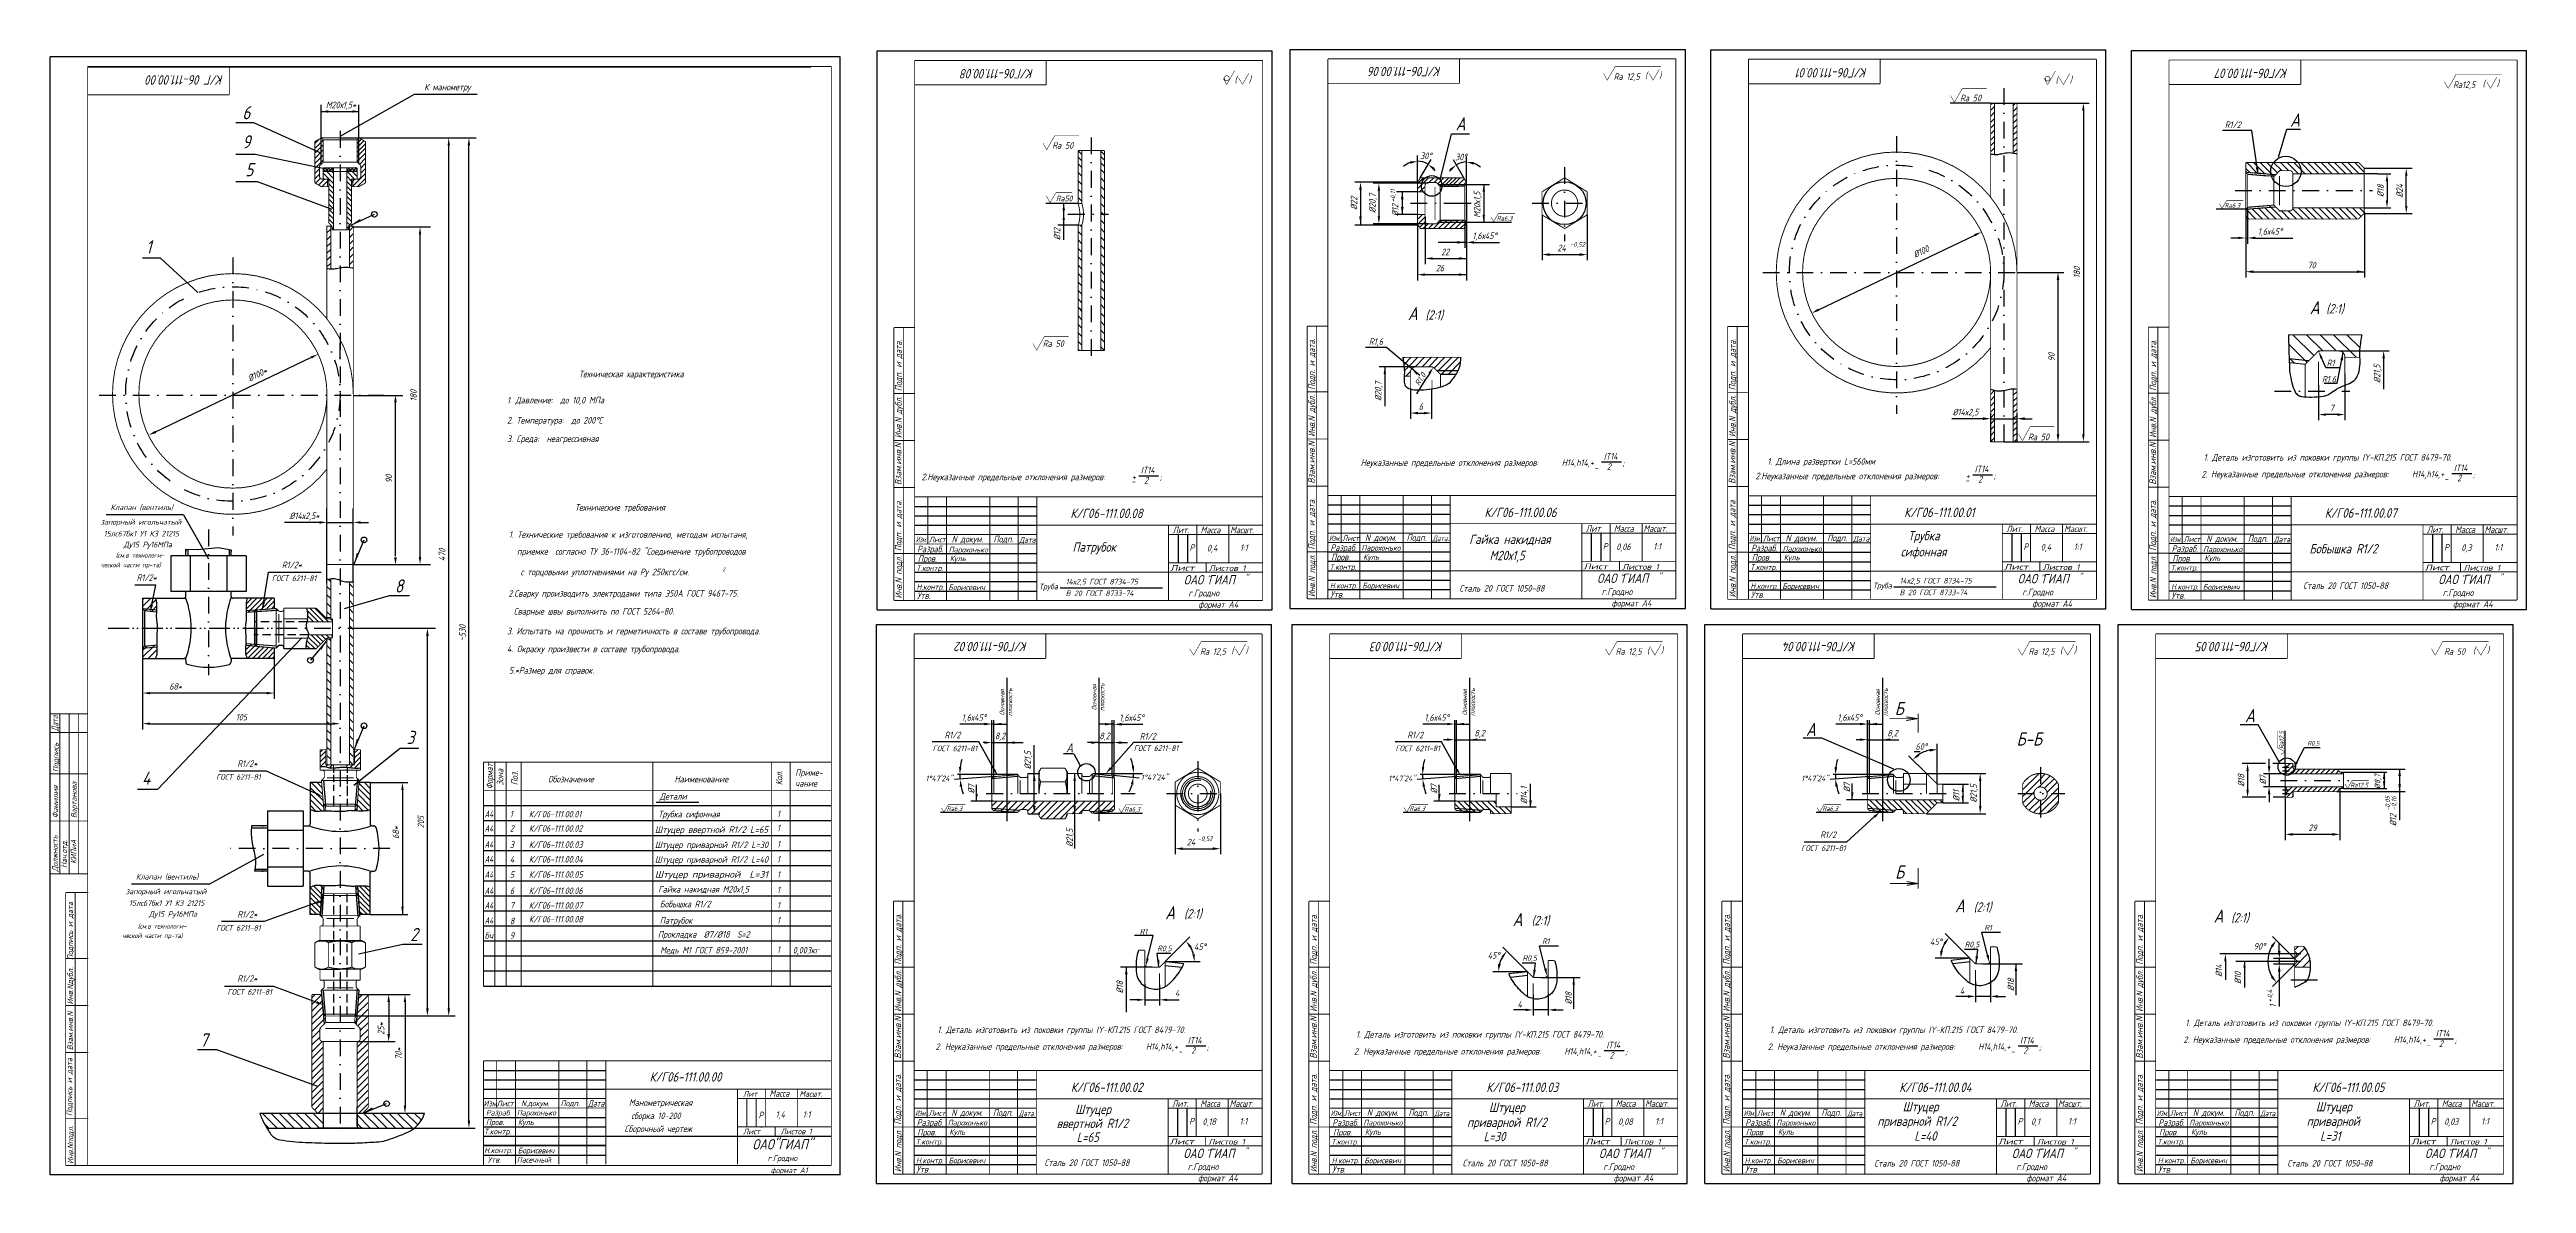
# Model space of a CAD drawing. Extents: x 612 to 1929, y 187 to 790.
import ezdxf
from ezdxf.enums import TextEntityAlignment as Align

# ---------------------------------------------------------------- set-up
doc = ezdxf.new("R2010")
doc.units = 0
doc.header["$LTSCALE"] = 0.7
doc.header["$MEASUREMENT"] = 0
doc.linetypes.add('DASHDOT', pattern=[25.4, 12.7, -6.35, 0, -6.35])
doc.linetypes.add('HIDDEN', pattern=[9.525, 6.35, -3.175])
doc.layers.get('0').update_dxf_attribs({"linetype": 'CONTINUOUS'})
doc.layers.get('DEFPOINTS').update_dxf_attribs({"linetype": 'CONTINUOUS'})
doc.styles.add('ROMANC', font='romanc', dxfattribs={"width": 0.8, "oblique": 15, "height": 3.5})

msp = doc.modelspace()

# ---------------------------------------------------------------- texts
at = {"style": 'ROMANC', "oblique": 15}
for s, height, rotation, width, p in [('К/Г06-111.00.08', 5, 180, 0.8, (1135.2, 779.6)), ('К/Г06-111.00.06', 5, 180, 0.8, (1351.9, 780.8)), ('К/Г06-111.00.01', 5, 180, 0.8, (1578.4, 780.1)), ('К/Г06-111.00.07', 5, 180, 0.8, (1802, 779.8)), ('К/Г 06-111.00.00', 5, 180, 0.8, (704.5, 776.3)), ('Подп. и дата.', 3.5, 90, 0.8, (1065.1, 608.4)), ('Подп. и дата.', 3.5, 90, 0.8, (1284.8, 609.1)), ('Подп. и дата.', 3.5, 90, 0.8, (1508.4, 608.9)), ('Подп. и дата.', 3.5, 90, 0.8, (1732, 608.6)), ('Подп. и дата.', 3.5, 90, 0.8, (1065, 523.4)), ('Подп. и дата.', 3.5, 90, 0.8, (1284.7, 524.2)), ('Подп. и дата.', 3.5, 90, 0.8, (1508.3, 524)), ('Подп. и дата.', 3.5, 90, 0.8, (1731.9, 523.6)), ('К/Г06-111.00.02', 5, 180, 0.8, (1132, 475.2)), ('К/Г06-111.00.03', 5, 180, 0.8, (1352.9, 475.2)), ('К/Г06-111.00.04', 5, 180, 0.8, (1572.4, 475.2)), ('К/Г06-111.00.05', 5, 180, 0.8, (1792, 475.2)), ('Подпись', 3, 90, 0.8, (616.9, 406)), ('Фамилия', 3, 90, 0.8, (616.7, 381.5)), ('Вартанова', 3, 90, 0.8, (626.6, 381.5)), ('Зона', 3.5, 90, 0.75, (853.4, 398.8)), ('Поз.', 3.5, 90, 0.75, (861.1, 399)), ('Кол.', 3.5, 90, 0.75, (1001.7, 399)), ('%%c7', 3.5, 90, 0.8, (1103.8, 394.6)), ('%%c7', 3.5, 90, 0.8, (1349.8, 394.6)), ('%%c7', 3.5, 90, 0.8, (1569.3, 395.4)), ('Должность', 3, 90, 0.8, (616.5, 353.1)), ('Нач.отд.', 3, 90, 0.8, (621.4, 355)), ('КИПиА', 3, 90, 0.8, (626.4, 357.2)), ('Взам.инв.N  Инв.Nдубл.  Подпись и дата', 3, 90, 0.8, (624.6, 258.2)), ('Подп. и дата.', 3.5, 90, 0.8, (1064.9, 303.6)), ('Подп. и дата.', 3.5, 90, 0.8, (1285.8, 303.6)), ('Подп. и дата.', 3.5, 90, 0.8, (1505.3, 303.6)), ('Подп. и дата.', 3.5, 90, 0.8, (1724.9, 303.6)), ('Подпись и дата', 3, 90, 0.8, (624.2, 223.2)), ('Подп. и дата.', 3.5, 90, 0.8, (1064.8, 218.6)), ('Подп. и дата.', 3.5, 90, 0.8, (1285.7, 218.6)), ('Подп. и дата.', 3.5, 90, 0.8, (1505.2, 218.6)), ('Подп. и дата.', 3.5, 90, 0.8, (1724.8, 218.6)), ('Инв.Nподл.', 3, 90, 0.8, (624.7, 197.8))]:
    msp.add_text(s, height=height, rotation=rotation, dxfattribs=dict(at, width=width)).set_placement(p)
at = {"color": 0, "linetype": 'ByBlock', "style": 'ROMANC', "oblique": 15, "width": 0.8}
for s, height, p in [('Ra 12,5', 3.5, (1450.5, 775.6)), ('К манометру', 3.5, (823.6, 770)), ('Ra 50', 3.5, (1633.3, 764.2)), ('Ra12,5', 3.5, (1895.7, 771.3)), ('М20х1,5*', 3.5, (767, 760.5)), ('А', 7, (1362.2, 750.5)), ('R1/2', 3.5, (1772.7, 750)), ('А', 7, (1805.8, 752.5)), ('Ra 50', 3.5, (1150.7, 739)), ('30%%D', 3.5, (1343.8, 733.5)), ('30%%d', 3.5, (1362.4, 732.9)), ('Ra50', 3, (1151.5, 710.8)), ('Ra6,3', 2.5, (1385.6, 700.3)), ('Ra6,3', 2.5, (1772.5, 707.1)), ('1,6х45%%D', 3.5, (1375, 691)), ('24', 3.5, (1415.9, 684.5)), ('-0,52', 2.5, (1424.4, 686.4)), ('1,6х45%%D', 3.5, (1792.5, 693.3)), ('26', 3.5, (1351.2, 673.8)), ('22', 3.5, (1354, 682.4)), ('70', 3.5, (1814.6, 675.4)), ('А', 7, (1336.8, 649.7)), ('(2:1)', 5, (1348.2, 648.9)), ('А', 7, (1816.2, 652.8)), ('(2:1)', 5, (1827, 652.2)), ('Ra 50', 3.5, (1145.7, 633.7)), ('R1,6', 3.5, (1317.2, 634.8)), ('R1', 3.5, (1824.7, 623.4)), ('R1,6', 3.5, (1823.8, 614.8)), ('6', 3.5, (1341.1, 600.3)), ('%%C14х2,5', 3.5, (1630.6, 597.3)), ('7', 3.5, (1825.3, 599.5)), ('Ra 50', 3.5, (1669.4, 584.1)), ('1. Длина развертки L=560мм', 3.5, (1553.9, 571.1)), ('запорный игольчатый', 3, (660.7, 538.9)), ('Клапан (вентиль) ', 3, (662.1, 546.7)), ('%%C14х2,5*', 3.5, (747.6, 542.2)), ('15лс67бк1 У1 КЗ 21215  ', 3, (662.8, 532.7)), ('Ду15 Ру16МПа ', 3, (665.3, 526.9)), ('ческой части пр-та)', 2.5, (655.3, 516.1)), ('(см.в технологи-', 2.5, (660.3, 521.2)), ('R1/2*', 3.5, (740.9, 516.1)), ('R1/2*', 3.5, (663.7, 509.3)), ('ГОСТ 6211-81', 3, (742.1, 509)), ('Ra 12,5', 3.5, (1230.6, 470.1)), ('Ra 12,5', 3.5, (1451.5, 470.1)), ('Ra 12,5', 3.5, (1671, 470.1)), ('Ra 50', 3.5, (1890.6, 470.1)), ('68*', 3.5, (679.1, 451.5)), ('105', 3.5, (714.1, 435.2)), ('1,6х45%%D', 3.5, (1103.5, 435)), ('1,6х45%%D', 3.5, (1187.3, 434.9)), ('1,6х45%%D', 3.5, (1349.5, 435)), ('1,6х45%%D', 3.5, (1569, 435)), ('А', 7, (1781.8, 436)), ('R1/2', 3.5, (1092.1, 425.7)), ('8,2', 3.5, (1117.4, 425.2)), ('А', 5, (1154.3, 418.9)), ('8,2', 3.5, (1172.9, 425.2)), ('R1/2', 3.5, (1195.9, 425)), ('R1/2', 3.5, (1338.1, 425.7)), ('8,2', 3.5, (1372.3, 426.7)), ('А', 7, (1548.4, 428.7)), ('8,2', 3.5, (1591.8, 426.7)), ('60%%D', 3.5, (1607.1, 419.6)), ('Б-Б', 7, (1664.5, 423.6)), ('R0,5', 2.5, (1815.5, 421.3)), ('R1/2*', 3.5, (717.2, 410.5)), ('ГОСТ 6211-81', 3, (1093.4, 418.6)), ('ГОСТ 6211-81', 3, (1200.3, 418.7)), ('ГОСТ 6211-81', 3, (1339.4, 418.6)), ('ГОСТ 6211-81', 3, (712.5, 403.4)), ('1%%D47\'24"', 3, (1085, 402.6)), ('1%%D47\'24"', 3, (1199.5, 403.2)), ('1%%D47\'24"', 3, (1331, 402.6)), ('1%%D47\'24"', 3, (1550.5, 402.6)), ('Ra12,5', 2.5, (1839.9, 399.1)), ('Ra6,3', 2.5, (1093.2, 386.6)), ('Ra6,3', 2.5, (1187.7, 386.2)), ('Ra6,3', 2.5, (1339.2, 386.6)), ('Ra6,3', 2.5, (1558.7, 386.6)), ('24', 3.5, (1218.9, 368.8)), ('-0,52', 2.5, (1226.4, 370.6)), ('R1/2', 3.5, (1557.6, 372.7)), ('29', 3.5, (1815.1, 376.4)), ('ГОСТ 6211-81', 3, (1555.1, 365.6)), ('запорный игольчатый', 3, (674.1, 342.6)), ('Клапан (вентиль) ', 3, (675.6, 350.4)), ('15лс67бк1 У1 КЗ 21215  ', 3, (676.3, 336.4)), ('Ду15 Ру16МПа ', 3, (678.7, 330.6)), ('R1/2*', 3.5, (717.2, 330.4)), ('А', 7, (1207.8, 331.3)), ('(2:1)', 5, (1219.9, 330.7)), ('А', 7, (1392.5, 327.7)), ('(2:1)', 5, (1404.6, 327.1)), ('А', 7, (1627.6, 334.9)), ('(2:1)', 5, (1639.7, 334.3)), ('А', 7, (1765.1, 329.5)), ('(2:1)', 5, (1776.5, 328.6)), ('ческой части пр-та)', 2.5, (666.9, 319.1)), ('(см.в технологи-', 2.5, (672, 324.1)), ('ГОСТ 6211-81', 3, (712.5, 323.2)), ('R1', 3, (1193.6, 321.2)), ('R1', 3, (1407.5, 316.1)), ('45%%D', 3.5, (1614.9, 315.8)), ('R1', 3, (1642.6, 323.3)), ('R0,5', 3, (1204.8, 312.3)), ('45%%D', 3.5, (1223.7, 313.2)), ('45%%D', 3.5, (1379.8, 308.6)), ('R0,5', 3, (1399, 307.2)), ('R0,5', 3, (1634.1, 314.4)), ('90%%D', 3.5, (1786.9, 313.4)), ('ГОСТ 6211-81', 3, (718.5, 289.2)), ('R1/2*', 3.5, (717.2, 296.3)), ('4', 3.5, (1211.5, 288.5)), ('4', 3.5, (1628.7, 289.8)), ('4', 3.5, (1393.6, 282.6)), ('К/Г06-111.00.00', 5, (950.2, 244))]:
    msp.add_text(s, height=height, dxfattribs=at).set_placement(p, align=Align.MIDDLE_CENTER)
at = {"style": 'ROMANC', "oblique": 15, "width": 0.8}
for s, height, p in [('(', 3.5, (1460.3, 774.5)), (')', 3.5, (1467.8, 774.6)), ('(', 3.5, (1242.1, 772.3)), (')', 3.5, (1249.6, 772.4)), ('(', 3.5, (1678.5, 772.1)), (')', 3.5, (1686, 772.3)), ('(', 3.5, (1905.5, 770.2)), (')', 3.5, (1913, 770.3)), ('6', 7, (714.6, 752.9)), ('9', 7, (714.6, 737.4)), ('5', 7, (716.2, 722.6)), ('1', 7, (663.4, 681.6)), ('Техническая характеристика', 3.5, (893.5, 615.8)), ('2. Температура:  до 200%%DС', 3.5, (855.3, 591.2)), ('1. Давление:  до 10,0 МПа', 3.5, (855.3, 601.9)), ('3. Среда:  неагрессивная', 3.5, (855.3, 581.4)), ('IT14', 3.5, (1192.2, 564.7)), ('Неуказанные предельные отклонения размеров:', 3.5, (1309.1, 568.7)), ('H14,h14,+', 3.5, (1416, 568.7)), ('-', 3.5, (1433.2, 566.1)), ('IT14', 3.5, (1438.3, 572)), ('2', 3.5, (1440, 566.6)), (';', 3.5, (1448.2, 568.4)), ('IT14', 3.5, (1635.5, 565.3)), ('1. Деталь изготовить из поковки группы IY-КП.215 ГОСТ 8479-70.', 3.5, (1757.2, 571.5)), ('IT14', 3.5, (1890.2, 565.9)), ('2.Неуказанные предельные отклонения размеров:', 3.5, (1075.7, 561.1)), ('-', 3.5, (1187.1, 558.8)), ('+', 3.5, (1187.4, 561.1)), ('2', 3.5, (1194, 559.3)), (';', 3.5, (1202.2, 561)), ('2.Неуказанные предельные отклонения размеров:', 3.5, (1519, 561.6)), ('-', 3.5, (1630.4, 559.3)), ('+', 3.5, (1630.7, 561.6)), ('2', 3.5, (1637.3, 559.8)), (';', 3.5, (1645.5, 561.6)), ('2.', 3.5, (1756.1, 562.5)), ('Неуказанные предельные отклонения размеров:', 3.5, (1761.1, 562.6)), ('H14,h14,+', 3.5, (1868, 562.6)), ('-', 3.5, (1885.1, 560)), ('2', 3.5, (1892, 560.5)), (';', 3.5, (1900.2, 562.3)), ('Технические требования', 3.5, (891.4, 544.9)), ('К/Г06-111.00.08', 5, (1154.8, 541)), ('К/Г06-111.00.06', 5, (1374.9, 541.5)), ('К/Г06-111.00.01', 5, (1598, 541.5)), ('К/Г06-111.00.07', 5, (1821.6, 541.2)), ('1. Технические требования к изготовлению, методам испытаня,', 3.5, (856.3, 530.5)), ('N докум.', 3.5, (1091.7, 528.1)), ('Подп.', 3.5, (1113.9, 528.1)), ('Патрубок ', 5, (1155.9, 523.1)), ('Лит.', 3.5, (1209.1, 532.9)), ('Р', 3.5, (1218.1, 523.5)), ('Масса', 3.5, (1224, 532.9)), ('0,4', 3.5, (1227.4, 523.3)), ('Масшт.', 3.5, (1239.7, 532.9)), ('1:1', 3.5, (1244.9, 523.5)), ('Разраб.', 3.5, (1293, 523.5)), ('Парохонько', 3, (1309.5, 523.7)), ('N докум.', 3.5, (1311.4, 528.8)), ('Подп.', 3.5, (1333.5, 528.9)), ('Гайка накидная ', 5, (1366.8, 527.2)), ('Лит.', 3.5, (1428.8, 533.7)), ('Р', 3.5, (1437.8, 524.2)), ('Масса', 3.5, (1443.7, 533.7)), ('0,06', 3.5, (1445, 524)), ('Масшт.', 3.5, (1459.4, 533.7)), ('1:1', 3.5, (1464.6, 524.2)), ('Разраб.', 3.5, (1516.6, 523.3)), ('N докум.', 3.5, (1535, 528.6)), ('Подп.', 3.5, (1557.1, 528.7)), ('Трубка ', 5, (1600.1, 529.1)), ('Лит.', 3.5, (1652.3, 533.5)), ('Р', 3.5, (1661.4, 524)), ('Масса', 3.5, (1667.3, 533.5)), ('0,4', 3.5, (1670.6, 523.8)), ('Масшт.', 3.5, (1683, 533.5)), ('1:1', 3.5, (1688.2, 524)), ('N докум.', 3.5, (1758.6, 528.3)), ('Подп.', 3.5, (1780.7, 528.3)), ('Бобышка R1/2', 5, (1813.4, 522.2)), ('Лит.', 3.5, (1875.9, 533.1)), ('Р', 3.5, (1885, 523.7)), ('Масса', 3.5, (1890.9, 533.1)), ('0,3', 3.5, (1894.2, 523.5)), ('Масшт.', 3.5, (1906.5, 533.1)), ('1:1', 3.5, (1911.8, 523.7)), ('приемке  согласно ТУ 36-1104-82 "Соединение трубопроводов', 3.5, (860.6, 521.5)), ('с торцовыми уплотнениями на Ру 250кгс/см.', 3.5, (862.5, 510.6)), ('2   ', 2, (969.9, 512.7)), ('Разраб.', 3.5, (1073.3, 522.8)), ('Пров.', 3.5, (1073.7, 517.7)), ('Парохонько', 3, (1090.1, 522.7)), ('Куль', 3, (1090.7, 518.1)), ('Пров.', 3.5, (1293.4, 518.5)), ('Куль', 3, (1310.4, 518.8)), ('М20х1,5', 5, (1377.6, 518.6)), ('Пров.', 3.5, (1517, 518.3)), ('Парохонько', 3, (1533.4, 523.2)), ('Куль', 3, (1534, 518.6)), ('сифонная ', 5, (1596.2, 520.6)), ('Разраб.', 3.5, (1740.2, 523)), ('Пров.', 3.5, (1740.6, 517.9)), ('Парохонько', 3, (1756.9, 522.9)), ('Куль', 3, (1757.6, 518.3)), ('8', 7, (795.7, 501.4)), ('2.Сварку производить электродами типа Э50А ГОСТ 9467-75.', 3.5, (856.1, 499.2)), ('Утв.', 3.5, (1073.2, 498)), ('Борисевич', 3, (1089.9, 502.7)), ('Труба ', 3, (1138.1, 503.1)), ('В 20 ГОСТ 8733-74', 3, (1152.3, 499.5)), ('14х2,5 ГОСТ 8734-75', 3, (1152.3, 505.7)), ('ОАО ГИАП', 5, (1215.1, 505.7)), ('г.Гродно', 3.5, (1217.5, 499.4)), ('"', 3.5, (1227.2, 506.4)), ('"', 3.5, (1247.4, 507.2)), ('Утв.', 3.5, (1292.9, 498.7)), ('Борисевич', 3, (1310, 503.6)), ('Сталь 20 ГОСТ 1050-88', 3.5, (1361.6, 501.9)), ('ОАО ГИАП', 5, (1434.8, 506.5)), ('г.Гродно', 3.5, (1437.2, 500.1)), ('"', 3.5, (1446.8, 507.1)), ('"', 3.5, (1467.1, 508)), ('Утв.', 3.5, (1516.5, 498.5)), ('Борисевич', 3, (1533.2, 503.3)), ('Труба ', 3, (1581.4, 503.6)), ('В 20 ГОСТ 8733-74', 3, (1595.6, 500)), ('14х2,5 ГОСТ 8734-75', 3, (1595.6, 506.2)), ('ОАО ГИАП', 5, (1658.4, 506.3)), ('г.Гродно', 3.5, (1660.8, 499.9)), ('"', 3.5, (1670.4, 506.9)), ('"', 3.5, (1690.7, 507.8)), ('Утв.', 3.5, (1740.1, 498.1)), ('Борисевич', 3, (1756.8, 502.9)), ('Сталь 20 ГОСТ 1050-88', 3.5, (1810.1, 503.3)), ('ОАО ГИАП', 5, (1882, 505.9)), ('г.Гродно', 3.5, (1884.3, 499.6)), ('"', 3.5, (1894, 506.6)), ('"', 3.5, (1914.3, 507.4)), ('  Сварные швы выполнить по ГОСТ 5264-80.', 3.5, (854.9, 489.7)), ('формат А4', 3.5, (1222.8, 493.3)), ('формат А4', 3.5, (1442.5, 494)), ('формат А4', 3.5, (1666.1, 493.8)), ('формат А4', 3.5, (1889.7, 493.5)), ('3. Испытать на прочность и герметичность в составе трубопровода.', 3.5, (855.3, 479.2)), ('4. Окраску произвести в составе трубопровода.', 3.5, (855.3, 469.7)), ('5.*Размер для справок.', 3.5, (856.3, 458.3)), ('(', 3.5, (1240.4, 468.9)), (')', 3.5, (1247.9, 469.1)), ('(', 3.5, (1461.3, 468.9)), (')', 3.5, (1468.8, 469.1)), ('(', 3.5, (1680.8, 468.9)), (')', 3.5, (1688.3, 469.1)), ('(', 3.5, (1900.4, 468.9)), (')', 3.5, (1907.9, 469.1)), ('3', 7, (802, 420.9)), ('4', 7, (661.3, 399.3)), ('Обозначение  ', 3.5, (877.1, 400.5)), ('Наименование  ', 3.5, (944.3, 400.5)), ('Приме-  ', 3.5, (1008.5, 404)), ('чание  ', 3.5, (1008.5, 398.3)), ('1   ', 3.5, (856.8, 381.9)), ('К/Г06-111.00.01', 3.5, (866.9, 381.9)), ('Детали', 3.5, (936.5, 391.4)), ('Трубка сифонная', 3.5, (935.7, 381.9)), ('1', 3.5, (998.8, 382)), ('2   ', 3.5, (856.8, 374.3)), ('3   ', 3.5, (856.8, 365.7)), ('К/Г06-111.00.02', 3.5, (866.9, 374.3)), ('К/Г06-111.00.03', 3.5, (866.9, 365.7)), ('1', 3.5, (998.8, 374.5)), ('1', 3.5, (998.8, 365.9)), ('4   ', 3.5, (856.8, 357.9)), ('К/Г06-111.00.04', 3.5, (866.9, 357.9)), ('1', 3.5, (998.8, 357.9)), ('5   ', 3.5, (856.8, 349.8)), ('6   ', 3.5, (856.8, 341.2)), ('К/Г06-111.00.05', 3.5, (866.9, 349.8)), ('К/Г06-111.00.06', 3.5, (866.9, 341.2)), ('Гайка накидная М20х1,5', 3.5, (935.7, 342)), ('1', 3.5, (998.8, 349.8)), ('1', 3.5, (998.8, 341.7)), ('7   ', 3.5, (856.8, 333.4)), ('К/Г06-111.00.07', 3.5, (866.9, 333.4)), ('К/Г06-111.00.08', 3.5, (866.9, 326.1)), ('Бобышка R1/2', 3.5, (936.5, 334.1)), ('1', 3.5, (998.8, 333.5)), ('2', 7, (803.9, 316.2)), ('8   ', 3.5, (856.8, 325.1)), ('9   ', 3.5, (856.8, 317.4)), ('Прокладка  %%C7/%%C18  S=2', 3.5, (935.5, 318)), ('Патрубок', 3.5, (936.5, 325.4)), ('1', 3.5, (998.8, 325.5)), ('Медь М1 ГОСТ 859-2001', 3.5, (936.7, 309.6)), ('1', 3.5, (998.8, 309.9)), ('0,003кг', 3.5, (1007.2, 309.6)), ('7', 7, (692.1, 260.1)), ('1. Деталь изготовить из поковки группы IY-КП.215 ГОСТ 8479-70.', 3.5, (1084.1, 267.3)), ('IT14', 3.5, (1217.2, 261.7)), ('1. Деталь изготовить из поковки группы IY-КП.215 ГОСТ 8479-70.', 3.5, (1306.6, 264.9)), ('1. Деталь изготовить из поковки группы IY-КП.215 ГОСТ 8479-70.', 3.5, (1526.6, 267.3)), ('IT14', 3.5, (1659.6, 261.7)), ('2.', 3.5, (1746.4, 262)), ('1. Деталь изготовить из поковки группы IY-КП.215 ГОСТ 8479-70.', 3.5, (1747.5, 271)), ('Неуказанные предельные отклонения размеров:', 3.5, (1751.4, 262.1)), ('H14,h14,+', 3.5, (1858.3, 262.1)), ('IT14', 3.5, (1880.6, 265.4)), ('2', 3.5, (1882.3, 260)), (';', 3.5, (1890.6, 261.7)), ('2.', 3.5, (1083.1, 258.3)), ('Неуказанные предельные отклонения размеров:', 3.5, (1088.1, 258.4)), ('H14,h14,+', 3.5, (1194.9, 258.4)), ('-', 3.5, (1212.1, 255.8)), ('2', 3.5, (1219, 256.3)), (';', 3.5, (1227.2, 258)), ('2.', 3.5, (1305.5, 255.8)), ('Неуказанные предельные отклонения размеров:', 3.5, (1310.5, 255.9)), ('H14,h14,+', 3.5, (1417.4, 255.9)), ('-', 3.5, (1434.6, 253.3)), ('IT14', 3.5, (1439.7, 259.2)), ('2', 3.5, (1441.4, 253.8)), (';', 3.5, (1449.6, 255.6)), ('2.', 3.5, (1525.5, 258.3)), ('Неуказанные предельные отклонения размеров:', 3.5, (1530.5, 258.4)), ('H14,h14,+', 3.5, (1637.4, 258.4)), ('-', 3.5, (1654.5, 255.8)), ('2', 3.5, (1661.4, 256.3)), (';', 3.5, (1669.6, 258)), ('-', 3.5, (1875.5, 259.5)), ('Масса', 3.5, (994.8, 233.5)), ('К/Г06-111.00.02', 5, (1155, 236)), ('К/Г06-111.00.03', 5, (1375.9, 236)), ('К/Г06-111.00.04', 5, (1595.4, 236)), ('К/Г06-111.00.05', 5, (1815, 236)), ('Изм', 3, (842.8, 228.4)), ('Разраб.', 3, (844.1, 223.5)), ('Лист', 3, (849.8, 228.4)), ('Парохонько', 3, (860.5, 223.5)), ('N.докум.', 3, (862.8, 228.5)), ('Подп.', 3, (883.8, 228.5)), ('Манометрическая ', 3.5, (920.1, 228.6)), ('сборка 10-200', 3.5, (921.3, 221.6)), ('Лит', 3, (980.8, 233.5)), ('Лит', 3, (980.8, 233.5)), ('Р', 3.5, (989, 222)), ('1,4', 3.5, (998.1, 222.3)), ('Масшт.', 3, (1010.8, 233.5)), ('1:1', 3.5, (1012.5, 222.3)), ('N докум.', 3.5, (1091.5, 223.3)), ('Подп.', 3.5, (1113.6, 223.3)), ('Штуцер ', 5, (1157.3, 224.3)), ('Лит.', 3.5, (1208.8, 228.1)), ('Масса', 3.5, (1223.8, 228.1)), ('Масшт.', 3.5, (1239.4, 228.1)), ('N докум.', 3.5, (1312.4, 223.3)), ('Подп.', 3.5, (1334.5, 223.3)), ('Штуцер ', 5, (1377.3, 225.4)), ('Лит.', 3.5, (1429.7, 228.1)), ('Масса', 3.5, (1444.7, 228.1)), ('Масшт.', 3.5, (1460.3, 228.1)), ('N докум.', 3.5, (1531.9, 223.3)), ('Подп.', 3.5, (1554, 223.3)), ('Штуцер ', 5, (1597.2, 225.7)), ('Лит.', 3.5, (1649.2, 228.1)), ('Масса', 3.5, (1664.2, 228.1)), ('Масшт.', 3.5, (1679.8, 228.1)), ('N докум.', 3.5, (1751.5, 223.3)), ('Подп.', 3.5, (1773.6, 223.3)), ('Штуцер ', 5, (1816.9, 225.7)), ('Лит.', 3.5, (1868.8, 228.1)), ('Масса', 3.5, (1883.8, 228.1)), ('Масшт.', 3.5, (1899.4, 228.1)), ('Т.контр.', 3, (843.1, 213.5)), ('Пров.', 3, (844.1, 218.5)), ('Куль', 3, (861.1, 218.5)), (' Сборочный чертеж ', 3.5, (915.8, 214.7)), ('Лист ', 3, (980.8, 213.5)), ('Листов 1', 3, (1000.8, 213.5)), ('Разраб.', 3.5, (1073.1, 218)), ('Пров.', 3.5, (1073.4, 212.9)), ('Парохонько', 3, (1089.6, 218.2)), ('Куль', 3, (1090.4, 213.3)), (' ввертной R1/2', 5, (1144.8, 216.8)), ('L=65', 5, (1158.1, 209.5)), ('Р', 3.5, (1217.9, 218.7)), ('0,18', 3.5, (1225, 218.5)), ('1:1', 3.5, (1244.7, 218.7)), ('Разраб.', 3.5, (1294, 218)), ('Пров.', 3.5, (1294.4, 212.9)), ('Парохонько', 3, (1310.5, 218.2)), ('Куль', 3, (1311.4, 213.3)), (' приварной R1/2', 5, (1363, 217.4)), ('L=30', 5, (1374.4, 209.8)), ('Р', 3.5, (1438.8, 218.7)), ('0,08', 3.5, (1446, 218.5)), ('1:1', 3.5, (1465.6, 218.7)), ('Разраб.', 3.5, (1513.5, 218)), ('Пров.', 3.5, (1513.8, 212.9)), ('Парохонько', 3, (1530, 218.2)), ('Куль', 3, (1530.9, 213.3)), (' приварной R1/2', 5, (1581.1, 218)), ('L=40', 5, (1603.4, 210.1)), ('Р', 3.5, (1658.3, 218.7)), ('0,1', 3.5, (1665.4, 218.5)), ('1:1', 3.5, (1685.1, 218.7)), ('Разраб.', 3.5, (1733.1, 218)), ('Пров.', 3.5, (1733.5, 212.9)), ('Парохонько', 3, (1749.6, 218.2)), ('Куль', 3, (1750.5, 213.3)), (' приварной ', 5, (1809.3, 218)), ('L=31', 5, (1819.1, 210.1)), ('Р', 3.5, (1877.9, 218.7)), ('0,03', 3.5, (1885.1, 218.5)), ('1:1', 3.5, (1904.7, 218.7)), ('Н.контр.', 3, (843.1, 203.5)), ('Утв.', 3, (845.1, 198.5)), ('Пасечный', 3, (860.5, 198.5)), ('Борисевич', 3, (861, 203.4)), ('г.Гродно', 3, (993.8, 199.3)), ('Борисевич', 3, (1090, 198.1)), ('Сталь 20 ГОСТ 1050-88', 3.5, (1141, 196.7)), ('ОАО ГИАП', 5, (1214.9, 200.9)), ('г.Гродно', 3.5, (1217.2, 194.6)), ('"', 3.5, (1226.9, 201.6)), ('"', 3.5, (1247.2, 202.4)), ('Борисевич', 3, (1311, 198.1)), ('Сталь 20 ГОСТ 1050-88', 3.5, (1363.3, 196.5)), ('ОАО ГИАП', 5, (1435.8, 200.9)), ('г.Гродно', 3.5, (1438.1, 194.6)), ('"', 3.5, (1447.8, 201.6)), ('"', 3.5, (1468.1, 202.4)), ('Борисевич', 3, (1530.5, 198.1)), ('Сталь 20 ГОСТ 1050-88', 3.5, (1582.1, 196.4)), ('ОАО ГИАП', 5, (1655.3, 200.9)), ('г.Гродно', 3.5, (1657.6, 194.6)), ('"', 3.5, (1667.3, 201.6)), ('"', 3.5, (1687.6, 202.4)), ('Борисевич', 3, (1750.1, 198.1)), ('Сталь 20 ГОСТ 1050-88', 3.5, (1801.7, 196.4)), ('ОАО ГИАП', 5, (1874.9, 200.9)), ('г.Гродно', 3.5, (1877.2, 194.6)), ('"', 3.5, (1886.9, 201.6)), ('"', 3.5, (1907.2, 202.4)), ('формат А1', 3, (995.5, 192.9)), ('Утв.', 3.5, (1072.9, 193.2)), ('формат А4', 3.5, (1222.6, 188.5)), ('Утв.', 3.5, (1293.9, 193.2)), ('формат А4', 3.5, (1443.5, 188.5)), ('Утв.', 3.5, (1513.4, 193.2)), ('формат А4', 3.5, (1663, 188.5)), ('Утв.', 3.5, (1733, 193.2)), ('формат А4', 3.5, (1882.6, 188.5))]:
    msp.add_text(s, height=height, dxfattribs=at).set_placement(p)
at = {"color": 0, "linetype": 'ByBlock', "style": 'ROMANC', "oblique": 15, "width": 0.8}
for s, height, rotation, p in [('%%C22', 3.5, 90, (1305.5, 708.3)), ('%%C20,7', 3.5, 90, (1315.3, 708.3)), ('+0,11', 2.5, 90, (1326.2, 712.3)), ('М20х1,5', 3.5, 90, (1371, 707.5)), ('%%C18', 3.5, 90, (1851.2, 714.9)), ('%%C24', 3.5, 90, (1861.4, 714.9)), ('%%C12', 3.5, 90, (1327.4, 704.6)), ('%%C12', 3.5, 90, (1147.7, 691.9)), ('%%C100', 3.5, 25.5083, (1607, 682.6)), ('180', 3.5, 90, (1689.8, 671.5)), ('%%C100*', 3.5, 25.5083, (722.6, 617.3)), ('90', 3.5, 90, (1676.3, 626.5)), ('%%C21,5', 3.5, 90, (1849.4, 617.7)), ('180', 3.5, 90, (805.6, 606)), ('%%C20,7', 3.5, 90, (1318.4, 608.4)), ('R1,0', 3, 57.5061, (1340.8, 614.8)), ('90', 3.5, 90, (792.5, 561.8)), ('470', 3.5, 90, (820.8, 521.4)), ('~530', 3.5, 90, (831.6, 479.9)), ('Основная', 2.5, 90, (1118.4, 443.1)), ('плоскость', 2.5, 90, (1122.6, 443.1)), ('Основная', 2.5, 90, (1167.4, 445.8)), ('плоскость', 2.5, 90, (1171.6, 445.8)), ('Основная', 2.5, 90, (1364.4, 443.1)), ('плоскость', 2.5, 90, (1368.6, 443.1)), ('Основная', 2.5, 90, (1583.9, 443.1)), ('плоскость', 2.5, 90, (1588.1, 443.1)), ('Ra12,5', 2.5, 90, (1798.7, 423)), ('%%C21,5', 3.5, 90, (1132.1, 412.3)), ('%%C14,1', 3.5, 90, (1395.9, 393.7)), ('%%C11', 3.5, 90, (1625.7, 393.5)), ('%%C21,5', 3.5, 90, (1634.9, 394.6)), ('%%C18', 3.5, 90, (1777.1, 401.6)), ('%%C7', 3.5, 90, (1788.7, 401.8)), ('%%C8,7', 3, 90, (1849.6, 401)), ('205', 3.5, 90, (809.5, 379.4)), ('-0,05', 2.5, 90, (1855, 389.4)), ('%%C12', 3.5, 90, (1857.9, 380.5)), ('-0,16', 2.5, 90, (1858.4, 389.4)), ('68*', 3.5, 90, (796.2, 373.8)), ('%%C21,5', 3.5, 90, (1154.4, 371.1)), ('%%C14', 3.5, 90, (1765.3, 300.5)), ('%%C18', 3.5, 90, (1181, 291.7)), ('%%C18', 3.5, 90, (1654.7, 293)), ('%%C10', 3.5, 90, (1775.4, 296.6)), ('0,4', 2.5, 90, (1792.4, 288.1)), ('%%C18', 3.5, 90, (1419.6, 285.8)), ('+', 2.5, 90, (1792.4, 284.5)), ('1', 3.5, 90, (1794, 281.7)), ('25*', 3.5, 90, (788.3, 269.7)), ('70*', 3.5, 90, (797.6, 256.3))]:
    msp.add_text(s, height=height, rotation=rotation, dxfattribs=at).set_placement(p, align=Align.MIDDLE_CENTER)
at = {"style": 'ROMANC', "oblique": 15}
for s, rotation, width, p, p2 in [('Инв.N дубл.', 90, 0.723128, (1284.8, 584.2), (1284.8, 606.4)), ('Инв.N дубл.', 90, 0.723128, (1508.4, 584), (1508.4, 606.2)), ('Инв.N дубл.', 90, 0.723128, (1065.1, 583.4), (1065.1, 605.6)), ('Инв.N дубл.', 90, 0.723128, (1732, 583.6), (1732, 605.8)), ('Взам.инв.N', 90, 0.781028, (1065, 558.5), (1065, 580.9)), ('Взам.инв.N', 90, 0.781028, (1284.7, 559.3), (1284.7, 581.7)), ('Взам.инв.N', 90, 0.781028, (1508.3, 559.1), (1508.3, 581.5)), ('Взам.инв.N', 90, 0.781028, (1731.9, 558.7), (1731.9, 581.1)), ('Инв.N подл.', 90, 0.723742, (1065.2, 498.2), (1065.2, 520.9)), ('Инв.N подл.', 90, 0.723742, (1284.9, 499), (1284.9, 521.6)), ('Инв.N подл.', 90, 0.723742, (1508.5, 498.8), (1508.5, 521.4)), ('Инв.N подл.', 90, 0.723742, (1732.1, 498.4), (1732.1, 521.1)), ('Дата', 90.7557, 0.909897, (616.8, 427.7), (616.7, 436.1)), ('Формат', 90, 0.748183, (847.8, 396.9), (847.8, 410.5)), ('Инв.N дубл.', 90, 0.723128, (1064.9, 278.6), (1064.9, 300.8)), ('Инв.N дубл.', 90, 0.723128, (1285.8, 278.6), (1285.8, 300.8)), ('Инв.N дубл.', 90, 0.723128, (1505.3, 278.6), (1505.3, 300.8)), ('Инв.N дубл.', 90, 0.723128, (1724.9, 278.6), (1724.9, 300.8)), ('Взам.инв.N', 90, 0.781028, (1064.8, 253.7), (1064.8, 276.1)), ('Взам.инв.N', 90, 0.781028, (1285.7, 253.7), (1285.7, 276.1)), ('Взам.инв.N', 90, 0.781028, (1505.2, 253.7), (1505.2, 276.1)), ('Взам.инв.N', 90, 0.781028, (1724.8, 253.7), (1724.8, 276.1)), ('Инв.N подл.', 90, 0.723742, (1065, 193.4), (1065, 216.1)), ('Инв.N подл.', 90, 0.723742, (1285.9, 193.4), (1285.9, 216.1)), ('Инв.N подл.', 90, 0.723742, (1505.4, 193.4), (1505.4, 216.1)), ('Инв.N подл.', 90, 0.723742, (1725, 193.4), (1725, 216.1))]:
    msp.add_text(s, height=3.5, rotation=rotation, dxfattribs=dict(at, width=width)).set_placement(p, p2, align=Align.FIT)
for s, height, width, p, p2 in [('Изм.', 3, 0.652797, (1072.6, 528.1), (1078.5, 528.1)), ('Лист', 3, 0.903967, (1079.6, 528.1), (1088.5, 528.1)), ('Дата', 3, 1.101447, (1127.6, 527.9), (1136.3, 527.9)), ('Изм.', 3, 0.652797, (1292.3, 528.8), (1298.2, 528.8)), ('Лист', 3, 0.903967, (1299.3, 528.8), (1308.2, 528.8)), ('Дата.', 3, 0.738775, (1347.3, 528.7), (1356, 528.7)), ('Изм.', 3, 0.652797, (1515.8, 528.6), (1521.8, 528.6)), ('Лист', 3, 0.903967, (1522.9, 528.6), (1531.8, 528.6)), ('Дата', 3, 1.101447, (1570.9, 528.5), (1579.5, 528.5)), ('Изм.', 3, 0.652797, (1739.4, 528.2), (1745.4, 528.2)), ('Лист', 3, 0.903967, (1746.5, 528.3), (1755.4, 528.3)), ('Дата', 3, 1.101447, (1794.5, 528.1), (1803.1, 528.1)), ('Т.контр.', 3, 0.818423, (1072.9, 512.9), (1087.1, 512.9)), ('Лист', 3, 1.31911, (1207.8, 513), (1220.8, 513)), ('Листов 1', 3, 0.989332, (1228.4, 512.9), (1247.9, 512.9)), ('Т.контр.', 3, 0.818423, (1292.6, 513.6), (1306.8, 513.6)), ('Лист', 3, 1.31911, (1427.5, 513.8), (1440.5, 513.8)), ('Листов 1', 3, 0.989332, (1448.1, 513.6), (1467.6, 513.6)), ('Т.контр.', 3, 0.818423, (1516.2, 513.4), (1530.4, 513.4)), ('Лист', 3, 1.31911, (1651.1, 513.6), (1664.1, 513.6)), ('Листов 1', 3, 0.989332, (1671.7, 513.4), (1691.2, 513.4)), ('Т.контр.', 3, 0.818423, (1739.7, 513.1), (1754, 513.1)), ('Лист', 3, 1.31911, (1874.7, 513.2), (1887.7, 513.2)), ('Листов 1', 3, 0.989332, (1895.3, 513.1), (1914.8, 513.1)), ('Н.контр.', 3, 0.833169, (1073, 502.9), (1087.5, 502.9)), ('Н.контр.', 3, 0.833169, (1292.7, 503.6), (1307.2, 503.6)), ('Н.контр.', 3, 0.833169, (1516.3, 503.4), (1530.8, 503.4)), ('Н.контр.', 3, 0.833169, (1739.9, 503), (1754.4, 503)), ('А4', 3.5, 0.753333, (843.4, 382), (847.9, 382)), ('А4', 3.5, 0.753333, (843.4, 374.3), (847.9, 374.3)), ('А4', 3.5, 0.753333, (843.4, 365.8), (847.9, 365.8)), ('Штуцер ввертной R1/2 L=65', 3.5, 0.760787, (933.9, 373.7), (994.1, 373.7)), ('Штуцер приварной R1/2 L=30', 3.5, 0.725651, (933.9, 365.6), (994.1, 365.6)), ('А4', 3.5, 0.753333, (843.4, 358), (847.9, 358)), ('Штуцер приварной R1/2 L=40', 3.5, 0.725651, (933.9, 357.8), (994.1, 357.8)), ('А4', 3.5, 0.753333, (843.4, 349.8), (847.9, 349.8)), ('А4', 3.5, 0.753333, (843.4, 341.2), (847.9, 341.2)), ('Штуцер приварной  L=31', 3.5, 0.877121, (933.9, 349.9), (994.1, 349.9)), ('А4', 3.5, 0.753333, (843.4, 333.4), (847.9, 333.4)), ('А4', 3.5, 0.753333, (843.4, 325.4), (847.9, 325.4)), ('бч', 3.5, 0.904, (843.4, 317.4), (847.9, 317.4)), ('Дата', 3.5, 0.942545, (898.3, 228.2), (907, 228.2)), ('Изм.', 3, 0.652797, (1072.3, 223.3), (1078.3, 223.3)), ('Лист', 3, 0.903967, (1079.4, 223.3), (1088.3, 223.3)), ('Дата.', 3, 0.738775, (1127.4, 223.1), (1136, 223.1)), ('Изм.', 3, 0.652797, (1293.2, 223.3), (1299.2, 223.3)), ('Лист', 3, 0.903967, (1300.3, 223.3), (1309.2, 223.3)), ('Дата.', 3, 0.738775, (1348.3, 223.1), (1356.9, 223.1)), ('Изм.', 3, 0.652797, (1512.7, 223.3), (1518.7, 223.3)), ('Лист', 3, 0.903967, (1519.8, 223.3), (1528.7, 223.3)), ('Дата.', 3, 0.738775, (1567.8, 223.1), (1576.4, 223.1)), ('Изм.', 3, 0.652797, (1732.3, 223.3), (1738.3, 223.3)), ('Лист', 3, 0.903967, (1739.4, 223.3), (1748.3, 223.3)), ('Дата.', 3, 0.738775, (1787.4, 223.1), (1796, 223.1)), ('Т.контр.', 3, 0.818423, (1072.6, 208.1), (1086.9, 208.1)), ('Лист', 3, 1.31911, (1207.6, 208.2), (1220.6, 208.2)), ('Листов 1', 3, 0.989332, (1228.1, 208.1), (1247.6, 208.1)), ('Т.контр.', 3, 0.818423, (1293.5, 208.1), (1307.8, 208.1)), ('Лист', 3, 1.31911, (1428.5, 208.2), (1441.5, 208.2)), ('Листов 1', 3, 0.989332, (1449.1, 208.1), (1468.6, 208.1)), ('Т.контр.', 3, 0.818423, (1513, 208.1), (1527.3, 208.1)), ('Лист', 3, 1.31911, (1648, 208.2), (1661, 208.2)), ('Листов 1', 3, 0.989332, (1668.6, 208.1), (1688.1, 208.1)), ('Т.контр.', 3, 0.818423, (1732.6, 208.1), (1746.9, 208.1)), ('Лист', 3, 1.31911, (1867.6, 208.2), (1880.6, 208.2)), ('Листов 1', 3, 0.989332, (1888.2, 208.1), (1907.7, 208.1)), ('Н.контр.', 3, 0.833169, (1072.7, 198.1), (1087.3, 198.1)), ('Н.контр.', 3, 0.833169, (1293.7, 198.1), (1308.2, 198.1)), ('Н.контр.', 3, 0.833169, (1513.2, 198.1), (1527.7, 198.1)), ('Н.контр.', 3, 0.833169, (1732.8, 198.1), (1747.3, 198.1))]:
    msp.add_text(s, height=height, dxfattribs=dict(at, width=width)).set_placement(p, p2, align=Align.FIT)
at = {"linetype": 'Continuous', "style": 'ROMANC', "oblique": 15, "width": 0.8}
for p in [(1593, 436.3), (1593.2, 349.4)]:
    msp.add_text('Б', height=7, dxfattribs=at).set_placement(p)
at = {"style": 'ROMANC', "oblique": 15, "width": 0.8}
msp.add_text('ОАО"ГИАП"', height=5.45, dxfattribs=at).set_placement((985.8, 205.5), (1017.8, 205.5), align=Align.ALIGNED)

# ---------------------------------------------------------------- blocks, each defined once
blk = doc.blocks.new('*X9')
at = {"color": 0}
for p, q in [((430.2, 681.7), (430.3, 681.7)), ((430.2, 678.1), (432.2, 680.1)), ((430.2, 674.5), (432.2, 676.5)), ((430.2, 670.9), (432.2, 672.9)), ((442.2, 679.3), (444.2, 681.3)), ((442.2, 675.7), (444.2, 677.7)), ((442.2, 672.1), (444.2, 674.1)), ((430.2, 667.3), (432.2, 669.3)), ((430.2, 663.7), (432.2, 665.7)), ((430.2, 660.1), (432.2, 662.1)), ((442.2, 668.5), (444.2, 670.5)), ((442.2, 664.9), (444.2, 666.9)), ((442.2, 661.3), (444.2, 663.3)), ((443.9, 659.4), (444.2, 659.7))]:
    blk.add_line(p, q, dxfattribs=at)
blk = doc.blocks.new('*X4')
at = {"color": 0}
for p, q in [((425.7, 471.4), (419.6, 477.5)), ((423, 471.4), (419.9, 474.6)), ((428.4, 471.4), (421.1, 478.7)), ((431.1, 471.4), (423.8, 478.7)), ((423.8, 457.2), (419.4, 461.5)), ((420.3, 471.4), (419.6, 472.1)), ((425.5, 458.2), (420.1, 463.5)), ((426.8, 459.5), (421.9, 464.4)), ((428.2, 460.9), (424.6, 464.4)), ((429.5, 462.2), (427.3, 464.4)), ((431.5, 462.9), (430, 464.4)), ((433.2, 472), (432.3, 472.9)), ((433.2, 463.9), (432.7, 464.4)), ((421.1, 457.2), (419, 459.3))]:
    blk.add_line(p, q, dxfattribs=at)
blk = doc.blocks.new('*X6')
at = {"color": 0}
for p, q in [((428.2, 376.5), (421.2, 383.4)), ((427.9, 379.9), (421.8, 386)), ((427.6, 383.3), (425, 386)), ((453.2, 376.6), (447, 382.8)), ((453.2, 379.7), (447.2, 385.7)), ((453.2, 382.8), (450.1, 386)), ((428.4, 373.1), (421.2, 380.3)), ((427.6, 370.7), (421.2, 377.1)), ((424.5, 370.7), (421.2, 374)), ((446.2, 371), (445.1, 372.1)), ((449.4, 370.9), (446.1, 374.3)), ((452.3, 371.2), (446.5, 377)), ((453.2, 373.4), (446.7, 379.9))]:
    blk.add_line(p, q, dxfattribs=at)
blk = doc.blocks.new('*X7')
at = {"color": 0}
for p, q in [((432.2, 488.3), (430.2, 490.3)), ((432.2, 492.7), (430.9, 494.1)), ((444.2, 489.7), (442.2, 491.7)), ((444.2, 485.2), (442.2, 487.2)), ((432.2, 483.8), (430.2, 485.8)), ((432.2, 479.3), (430.2, 481.3)), ((432.2, 474.8), (430.2, 476.8)), ((444.2, 480.7), (442.2, 482.7)), ((444.2, 476.3), (442.2, 478.3)), ((432.2, 461.3), (431.3, 462.2)), ((444.2, 471.8), (442.2, 473.8)), ((443.6, 467.9), (442.2, 469.3)), ((444.2, 462.8), (442.2, 464.8)), ((444.2, 467.3), (443.6, 467.9)), ((432.2, 456.8), (430.2, 458.8)), ((432.2, 452.3), (430.2, 454.3)), ((432.2, 447.8), (430.2, 449.8)), ((444.2, 458.3), (442.2, 460.3)), ((444.2, 453.8), (442.2, 455.8)), ((444.2, 449.3), (442.2, 451.3)), ((432.2, 443.4), (430.2, 445.4)), ((432.2, 438.9), (430.2, 440.9)), ((432.2, 434.4), (430.2, 436.4)), ((444.2, 444.8), (442.2, 446.8)), ((444.2, 440.3), (442.2, 442.3)), ((444.2, 435.8), (442.2, 437.8)), ((432.2, 429.9), (430.2, 431.9)), ((432.2, 425.4), (430.2, 427.4)), ((432.2, 420.9), (430.2, 422.9)), ((444.2, 431.4), (442.2, 433.4)), ((444.2, 426.9), (442.2, 428.9)), ((444.2, 422.4), (442.2, 424.4)), ((431.3, 417.3), (430.2, 418.4)), ((432.2, 411.9), (430.2, 413.9)), ((432.2, 407.4), (430.2, 409.4)), ((432.2, 416.4), (431.3, 417.3)), ((444.2, 417.9), (442.2, 419.9)), ((444.2, 413.4), (442.2, 415.4)), ((444.2, 408.9), (442.2, 410.9)), ((432.2, 402.9), (430.2, 404.9)), ((432.2, 398.5), (430.2, 400.5)), ((430.7, 395.5), (430.2, 396)), ((444.2, 404.4), (442.2, 406.4)), ((444.2, 399.9), (442.2, 401.9)), ((444.1, 395.5), (442.2, 397.4))]:
    blk.add_line(p, q, dxfattribs=at)
blk = doc.blocks.new('*X5')
at = {"color": 0}
for p, q in [((426.6, 402.4), (427.8, 403.5)), ((426.6, 399.7), (429.5, 402.6)), ((426.6, 397), (429.5, 399.9)), ((426.8, 394.5), (429.5, 397.2)), ((429.4, 394.4), (430.5, 395.5)), ((431.6, 393.9), (433.2, 395.5)), ((440.8, 395), (441.3, 395.5)), ((442.4, 393.9), (444, 395.5)), ((444.9, 401.8), (446.6, 403.5)), ((444.9, 399.1), (448, 402.2)), ((444.9, 396.4), (448, 399.5)), ((444.9, 393.7), (448, 396.8)), ((447.8, 393.9), (448, 394.1))]:
    blk.add_line(p, q, dxfattribs=at)
blk = doc.blocks.new('*X10')
at = {"color": 0}
for p, q in [((428.2, 721), (429.5, 722.3)), ((429.2, 720.3), (428.2, 721.3)), ((431, 720.3), (429, 722.3)), ((429.3, 720.3), (431.3, 722.3)), ((432.8, 720.3), (430.8, 722.3)), ((431.1, 720.3), (433.1, 722.3)), ((433.7, 721.1), (432.6, 722.3)), ((432.9, 720.3), (433.7, 721.1)), ((440.7, 720.9), (442.1, 722.3)), ((441.8, 720.3), (440.7, 721.3)), ((443.5, 720.3), (441.5, 722.3)), ((441.9, 720.3), (443.9, 722.3)), ((445.3, 720.3), (443.3, 722.3)), ((443.7, 720.3), (445.7, 722.3)), ((446.2, 721.2), (445.1, 722.3)), ((445.5, 720.3), (446.2, 721))]:
    blk.add_line(p, q, dxfattribs=at)
blk = doc.blocks.new('*X8')
at = {"color": 0}
for p, q in [((433.7, 689.7), (428.2, 695.2)), ((428.7, 692), (428.2, 692.5)), ((433.7, 692.4), (430.1, 696)), ((433.7, 687), (431.2, 689.5)), ((433.7, 684.3), (431.2, 686.8)), ((433.7, 695.1), (432.8, 696)), ((443.2, 691), (440.7, 693.5)), ((443.2, 688.3), (440.7, 690.8)), ((443.2, 685.6), (440.7, 688.1)), ((443.2, 682.9), (440.7, 685.4)), ((444.9, 692), (440.9, 696)), ((446.2, 693.4), (443.6, 696)), ((433.7, 681.6), (431.2, 684.1)), ((433.7, 678.9), (431.2, 681.4)), ((433.7, 676.2), (431.2, 678.7)), ((433.7, 673.5), (431.2, 676)), ((433.7, 670.9), (431.2, 673.4)), ((443.2, 680.2), (440.7, 682.7)), ((443.2, 677.5), (440.7, 680)), ((443.2, 674.8), (440.7, 677.3)), ((443.2, 672.1), (440.7, 674.6)), ((443.2, 669.4), (440.7, 671.9)), ((433.7, 668.2), (431.2, 670.7)), ((433.7, 665.5), (432.9, 666.3)), ((442.3, 667.7), (440.7, 669.2)), ((441.6, 665.7), (440.7, 666.5))]:
    blk.add_line(p, q, dxfattribs=at)
blk = doc.blocks.new('*X2')
at = {"color": 0}
for p, q in [((1100.9, 382.5), (1103.6, 385.2)), ((1103.1, 381.1), (1107.2, 385.2)), ((1106.4, 380.8), (1110.8, 385.2)), ((1109.8, 380.6), (1114.4, 385.2)), ((1113.1, 380.3), (1118, 385.2)), ((1117.1, 380.7), (1121.6, 385.2)), ((1119.9, 379.9), (1125.1, 385.2)), ((1122, 378.5), (1128.7, 385.2)), ((1125.6, 378.5), (1132.3, 385.2)), ((1126.8, 376), (1135.9, 385.2)), ((1130, 375.7), (1139.5, 385.2)), ((1133.6, 375.7), (1143.1, 385.2)), ((1137.2, 375.7), (1146.7, 385.2)), ((1143.6, 378.5), (1150.3, 385.2)), ((1147.2, 378.5), (1153.9, 385.2)), ((1152.5, 380.2), (1157.5, 385.2)), ((1155.7, 379.8), (1161.1, 385.2)), ((1159.7, 380.2), (1164.7, 385.2)), ((1163.6, 380.6), (1166, 382.9)), ((1102.2, 380.1), (1103.1, 381.1)), ((1105.5, 379.9), (1106.4, 380.8)), ((1108.8, 379.6), (1109.8, 380.6)), ((1112.2, 379.4), (1113.1, 380.3)), ((1154.6, 378.7), (1155.7, 379.8)), ((1158.6, 379.1), (1159.7, 380.2)), ((1162.5, 379.5), (1163.6, 380.6))]:
    blk.add_line(p, q, dxfattribs=at)
blk = doc.blocks.new('*X3')
at = {"color": 0}
for p, q in [((1556, 386.4), (1553.3, 389.1)), ((1559.4, 386.2), (1555, 390.6)), ((1557.1, 385.3), (1556, 386.4)), ((1561.4, 387.3), (1558.1, 390.6)), ((1560.5, 385.1), (1559.4, 386.2)), ((1561.4, 390.5), (1561.3, 390.6)), ((1566.2, 385.6), (1561.4, 390.5)), ((1562.8, 385.9), (1561.4, 387.3)), ((1563.9, 384.8), (1562.8, 385.9)), ((1568.9, 386.1), (1564.4, 390.6)), ((1567.1, 384.7), (1566.2, 385.6)), ((1574.3, 383.9), (1567.6, 390.6)), ((1577.4, 383.9), (1570.7, 390.6)), ((1575.3, 389.1), (1573.9, 390.6)), ((1580.6, 383.9), (1577, 387.5)), ((1583.3, 384.3), (1580.1, 387.5)), ((1583.3, 387.4), (1583.2, 387.5))]:
    blk.add_line(p, q, dxfattribs=at)
blk = doc.blocks.new('*X11')
at = {"color": 0}
for p, q in [((1661, 396.6), (1669.7, 405.3)), ((1662, 401.2), (1663.9, 403)), ((1662.6, 394.6), (1670.5, 402.5)), ((1666.2, 394.6), (1667.1, 395.5)), ((1669.5, 397.9), (1670.5, 398.9)), ((1670.5, 402.5), (1673, 405)), ((1670.5, 398.9), (1675.6, 404)), ((1672.6, 397.4), (1677.7, 402.5)), ((1673.9, 395.2), (1679.4, 400.6)), ((1677, 394.6), (1680, 397.6)), ((1661, 389.4), (1666.2, 394.6)), ((1661, 393), (1662.6, 394.6)), ((1662.5, 387.3), (1667.7, 392.5)), ((1664.5, 385.7), (1669.9, 391.1)), ((1666.8, 384.5), (1670.5, 388.1)), ((1669.8, 383.8), (1670.5, 384.5)), ((1670.5, 388.1), (1677, 394.6)), ((1670.5, 384.5), (1680, 394)), ((1674, 384.4), (1680, 390.4))]:
    blk.add_line(p, q, dxfattribs=at)
blk = doc.blocks.new('*X1')
at = {"color": 0}
for p, q in [((599.4, 718.9), (601.4, 720.9)), ((599.4, 715.7), (601.4, 717.7)), ((599.4, 712.6), (601.4, 714.6)), ((599.4, 709.4), (601.4, 711.4)), ((611.4, 721.4), (611.6, 721.6)), ((611.4, 718.3), (613.4, 720.3)), ((611.4, 715.1), (613.4, 717.1)), ((611.4, 712), (613.4, 714)), ((599.4, 706.3), (601.4, 708.3)), ((599.4, 703.1), (601.4, 705.1)), ((599.4, 700), (601.4, 702)), ((599.4, 696.9), (601.4, 698.9)), ((611.4, 708.9), (613.4, 710.9)), ((611.4, 705.7), (613.4, 707.7)), ((611.4, 702.6), (613.4, 704.6)), ((611.4, 699.4), (613.4, 701.4)), ((611.4, 696.3), (613.4, 698.3)), ((599.4, 693.7), (601.4, 695.7)), ((611.8, 693.5), (613.4, 695.1))]:
    blk.add_line(p, q, dxfattribs=at)
blk = doc.blocks.new('*X0')
at = {"color": 0}
for p, q in [((599.4, 872.9), (600.1, 873.5)), ((599.4, 869.7), (601.4, 871.7)), ((611.4, 872.3), (612.6, 873.5)), ((611.4, 869.1), (613.4, 871.1)), ((599.4, 866.6), (601.4, 868.6)), ((599.4, 863.4), (601.4, 865.4)), ((599.4, 860.3), (601.4, 862.3)), ((599.4, 857.1), (601.4, 859.1)), ((599.4, 854), (601.4, 856)), ((611.4, 866), (613.4, 868)), ((611.4, 862.9), (613.4, 864.9)), ((611.4, 859.7), (613.4, 861.7)), ((611.4, 856.6), (613.4, 858.6)), ((599.4, 850.9), (601.4, 852.9)), ((599.4, 847.7), (601.4, 849.7)), ((601.1, 846.2), (601.4, 846.6)), ((611.4, 853.4), (613.4, 855.4)), ((611.4, 850.3), (613.4, 852.3)), ((611.4, 847.1), (613.4, 849.1))]:
    blk.add_line(p, q, dxfattribs=at)

# ---------------------------------------------------------------- linework, layer by layer
for p, q in [((612.4, 192), (612.4, 786)), ((612.4, 192), (612.4, 786)), ((1032.4, 786), (612.4, 786)), ((632.4, 780.7), (1016.9, 780.7)), ((1032.4, 192), (1032.4, 786)), ((1032.4, 192), (1032.4, 786)), ((1052, 789.2), (1262, 789.2)), ((1052, 492.2), (1052, 789.2)), ((1262, 492.2), (1262, 789.2)), ((1271.7, 493), (1271.7, 790)), ((1271.7, 790), (1481.7, 790)), ((1481.7, 493), (1481.7, 790)), ((1495.2, 789.8), (1705.2, 789.8)), ((1495.2, 492.8), (1495.2, 789.8)), ((1705.2, 492.8), (1705.2, 789.8)), ((1718.8, 492.4), (1718.8, 789.4)), ((1718.8, 789.4), (1928.8, 789.4)), ((1928.8, 492.4), (1928.8, 789.4)), ((766.9, 744.1), (806.1, 766.2)), ((806.1, 766.2), (839.4, 766.2)), ((720.7, 751.1), (711.1, 751.1)), ((755.9, 735.1), (720.7, 751.1)), ((1644, 761.5), (1622.4, 761.5)), ((1644, 761.5), (1658, 761.5)), ((1351.3, 720.8), (1357.4, 745.2)), ((1357.4, 745.2), (1367, 745.2)), ((1782.8, 747), (1767.2, 747)), ((1785.6, 727.3), (1782.8, 747)), ((1797, 732.7), (1801.5, 747.7)), ((1801.5, 747.7), (1808.7, 747.7)), ((721.5, 734.2), (711.1, 734.2)), ((760, 726.3), (721.5, 734.2)), ((756.6, 730.3), (756.6, 737.1)), ((756.6, 730.3), (756.6, 737.1)), ((756.6, 729.1), (756.6, 737.1)), ((776.6, 730.3), (776.6, 737.1)), ((776.6, 729.2), (776.6, 737.1)), ((1779.6, 724.8), (1795.6, 723.6)), ((1779.6, 724.8), (1790.3, 724)), ((722.7, 719.6), (711.1, 719.6)), ((762.4, 704.9), (722.7, 719.6)), ((1350.3, 718.3), (1361.3, 718.3)), ((1350.3, 718.3), (1353.2, 718.3)), ((1351.3, 717.3), (1361.3, 717.3)), ((1361.3, 718.3), (1365.4, 718.3)), ((1780.6, 723.7), (1791.1, 722.9)), ((1849.6, 723.9), (1839.3, 723.9)), ((772.3, 696.6), (784.8, 702.4)), ((1350.3, 698.3), (1361.3, 698.3)), ((1350.3, 698.3), (1358.9, 698.3)), ((1350.3, 698.3), (1353.2, 698.3)), ((1351.3, 699.3), (1361.3, 699.3)), ((1361.3, 698.3), (1365, 698.3)), ((1779.6, 705.1), (1763.9, 705.1)), ((1779.6, 705.1), (1795.4, 706.4)), ((1779.6, 705.1), (1790.1, 706)), ((1780.6, 706.2), (1791.1, 707)), ((671.1, 679.1), (661.5, 679.1)), ((690.9, 660.8), (671.1, 679.1)), ((1323.1, 631.7), (1311.6, 631.7)), ((1349.5, 619.4), (1360.9, 619.4)), ((1349.5, 619.4), (1360.9, 619.4)), ((1813, 624.5), (1802.7, 625.6)), ((1822.2, 621), (1829.2, 621)), ((1351.5, 617.4), (1359.8, 617.4)), ((1828.2, 612.5), (1821.2, 612.5)), ((1437.2, 570.8), (1447.7, 570.8)), ((1191.2, 563.5), (1201.7, 563.5)), ((1634.5, 564), (1644.9, 564)), ((1889.2, 564.7), (1899.7, 564.7)), ((683.4, 542.7), (642.3, 542.7)), ((683.4, 542.7), (696.6, 519.4)), ((774.1, 516.7), (779.3, 529.4)), ((1212, 532.2), (1212, 517.2)), ((1217, 532.2), (1217, 517.2)), ((1431.7, 533), (1431.7, 518)), ((1436.7, 533), (1436.7, 518)), ((1655.2, 532.8), (1655.2, 517.8)), ((1660.2, 532.8), (1660.2, 517.8)), ((1878.8, 532.4), (1878.8, 517.4)), ((1883.8, 532.4), (1883.8, 517.4)), ((716.6, 521), (676.6, 521)), ((676.6, 521), (676.6, 502)), ((684.6, 521), (684.6, 524.5)), ((684.6, 524), (684.6, 523.3)), ((685.6, 524.5), (685.6, 521)), ((686.9, 521), (686.9, 502)), ((706.3, 521), (706.3, 502)), ((707.6, 524.2), (707.6, 521)), ((708.6, 521), (708.6, 524.1)), ((708.6, 524), (708.6, 523.3)), ((716.6, 521), (716.6, 502)), ((668.6, 505.3), (657.4, 505.3)), ((666.5, 495.1), (668.6, 505.3)), ((716.6, 502), (676.6, 502)), ((684.6, 499.4), (684.6, 502)), ((708.6, 499.4), (708.6, 502)), ((725.3, 492.4), (728.6, 512.2)), ((728.6, 512.2), (756.5, 512.2)), ((1149.3, 503.9), (1203.8, 503.9)), ((1592.5, 504.4), (1647, 504.4)), ((661.6, 498.4), (683.6, 498.4)), ((661.6, 492.9), (668.9, 492.2)), ((661.6, 492.9), (662.6, 491.9)), ((662.6, 491.9), (662.6, 472.8)), ((662.6, 491.8), (668.8, 491.2)), ((731.6, 498.4), (709.6, 498.4)), ((731.6, 492.8), (716.6, 491.7)), ((733.5, 491.9), (716.7, 490.8)), ((721.1, 491), (721.1, 474)), ((722.1, 492.1), (721.2, 491.1)), ((732.7, 491.9), (721.2, 491.1)), ((733.8, 491.7), (732.6, 492.9)), ((768.9, 492.9), (792.9, 499.8)), ((792.9, 499.8), (803.5, 499.8)), ((1052, 492.2), (1262, 492.2)), ((1052, 492.2), (1262, 492.2)), ((1271.7, 493), (1481.7, 493)), ((1495.2, 492.8), (1705.2, 492.8)), ((1495.2, 492.8), (1705.2, 492.8)), ((1718.8, 492.4), (1928.8, 492.4)), ((1718.8, 492.4), (1928.8, 492.4)), ((746.2, 477.4), (669.5, 396.8)), ((732.7, 472.9), (716.5, 474.2)), ((759.5, 476), (750.8, 465.4)), ((1051.7, 484.4), (1261.7, 484.4)), ((1051.7, 187.4), (1051.7, 484.4)), ((1261.7, 187.4), (1261.7, 484.4)), ((1272.6, 187.4), (1272.6, 484.4)), ((1272.6, 484.4), (1482.6, 484.4)), ((1482.6, 187.4), (1482.6, 484.4)), ((1492.1, 187.4), (1492.1, 484.4)), ((1492.1, 484.4), (1702.1, 484.4)), ((1702.1, 187.4), (1702.1, 484.4)), ((1711.7, 187.4), (1711.7, 484.4)), ((1711.7, 484.4), (1921.7, 484.4)), ((1921.7, 187.4), (1921.7, 484.4)), ((661.6, 471.9), (662.6, 472.9)), ((661.6, 471.9), (669.2, 472.6)), ((661.6, 466.4), (683.6, 466.4)), ((662.6, 473), (669.1, 473.6)), ((684.6, 465.4), (684.6, 464.6)), ((708.6, 465.4), (708.6, 464.6)), ((731.6, 466.4), (709.6, 466.4)), ((731.6, 471.9), (716.4, 473.2)), ((732.7, 472.9), (721.2, 473.8)), ((722.1, 472.7), (721.2, 473.8)), ((734.1, 473.4), (732.6, 471.8)), ((734, 473.2), (732.6, 471.9)), ((733.8, 473.1), (732.6, 471.9)), ((733.8, 473.1), (732.6, 471.8)), ((736.6, 471.6), (736.6, 472.4)), ((774.1, 417.9), (779.3, 430.6)), ((1106.1, 422.1), (1081.4, 422.1)), ((1114.1, 407.8), (1106.1, 422.1)), ((1176.2, 408.1), (1188.5, 421.9)), ((1177, 404), (1177, 433.6)), ((1188.5, 421.9), (1214.3, 421.9)), ((1352.1, 422.1), (1327.4, 422.1)), ((1360.1, 407.8), (1352.1, 422.1)), ((1554.2, 424), (1544.4, 424)), ((1592.6, 407.5), (1554.2, 424)), ((1786.2, 431.1), (1776.7, 431.1)), ((1797.3, 411.5), (1786.2, 431.1)), ((1800.6, 410.6), (1800.6, 428)), ((763.1, 408.3), (763.1, 405.6)), ((770.3, 408.6), (770.3, 405.6)), ((773.8, 399.1), (798.5, 418.7)), ((798.5, 418.7), (808.4, 418.7)), ((1151.2, 415.8), (1156.5, 415.8)), ((1156.7, 415.7), (1160.1, 409.2)), ((1603.4, 417), (1606.6, 417)), ((1804.6, 410.1), (1804.6, 408.6)), ((1806.7, 411.2), (1810.9, 419)), ((1810.9, 419), (1819.1, 419)), ((669.5, 396.8), (658.9, 396.8)), ((727.4, 406.5), (702.4, 406.5)), ((754, 394.4), (727.4, 406.5)), ((750.6, 400.4), (750.6, 378.3)), ((757.7, 402.6), (757.8, 402.6)), ((757.7, 401.7), (758.8, 388.1)), ((763.1, 404.5), (763.1, 400.7)), ((763.1, 399.3), (763.1, 396)), ((770.3, 404.3), (770.3, 399.6)), ((770.3, 398.7), (770.3, 393.4)), ((775.8, 402.6), (774.6, 387.7)), ((782.6, 400.4), (782.6, 378.1)), ((1126.9, 404.7), (1094.8, 404.7)), ((1126.9, 403.6), (1113.1, 402.5)), ((1127.8, 403.6), (1127.8, 403.5)), ((1138, 406.2), (1138, 394.6)), ((1153.1, 394.6), (1153.1, 406.2)), ((1166.3, 404.1), (1178.2, 402.9)), ((1166.8, 405.3), (1193.2, 405.3)), ((1372.9, 404.7), (1340.8, 404.7)), ((1372.9, 403.6), (1359.1, 402.5)), ((1373.8, 403.6), (1373.8, 403.5)), ((1592.4, 404.7), (1560.3, 404.7)), ((1592.3, 403.6), (1578.6, 402.5)), ((1593.3, 403.6), (1593.3, 403.5)), ((728, 385.4), (728, 345.4)), ((728, 385.4), (747, 385.4)), ((747, 385.4), (747, 345.4)), ((757.7, 388.9), (758, 385.2)), ((763.1, 393.4), (763.1, 388)), ((770.3, 391.8), (770.3, 388)), ((775.7, 388.7), (775.5, 385.4)), ((842.8, 388.3), (1027.7, 388.3)), ((934.6, 390.1), (957.3, 390.1)), ((1127.7, 385.5), (1113.1, 386.6)), ((1153.1, 383), (1153.1, 383.9)), ((1165.5, 385), (1178.1, 386.2)), ((1167.7, 384.2), (1193.2, 384.2)), ((1373.7, 385.5), (1359.1, 386.6)), ((1582.1, 382.2), (1567.4, 368.7)), ((1593.2, 385.5), (1578.6, 386.6)), ((1804.6, 394.6), (1804.6, 392.6)), ((719.4, 376.4), (728, 376.4)), ((728, 377.4), (719.5, 377.4)), ((724.9, 377.4), (725.6, 377.4)), ((728, 375.1), (747, 375.1)), ((749.6, 377.3), (747, 377.3)), ((783.6, 377.4), (784.4, 377.4)), ((842.8, 380.3), (1027.7, 380.3)), ((842.8, 372.3), (1027.7, 372.3)), ((1567.4, 368.7), (1544.8, 368.7)), ((696.9, 346.4), (726, 362.4)), ((728, 355.7), (747, 355.7)), ((842.8, 364.3), (1027.7, 364.3)), ((842.8, 356.3), (1027.7, 356.3)), ((696.9, 346.4), (655.7, 346.4)), ((728, 353.4), (721, 353.4)), ((721.2, 354.4), (728, 354.4)), ((724.9, 353.4), (725.6, 353.4)), ((728, 345.4), (747, 345.4)), ((749.6, 353.3), (747, 353.3)), ((750.6, 330.4), (750.6, 352.3)), ((756.2, 330.4), (757.1, 345.6)), ((756.2, 330.4), (757.1, 345.6)), ((757.1, 329.3), (758.1, 345.5)), ((757.2, 331.3), (758.1, 345.5)), ((776.1, 329.3), (775, 345.3)), ((776, 331.3), (775, 345.3)), ((777.1, 330.4), (776, 345.4)), ((777.1, 330.4), (776, 345.4)), ((782.6, 330.4), (782.6, 352.7)), ((783.6, 353.4), (784.4, 353.4)), ((842.8, 348.3), (1027.7, 348.3)), ((753.8, 336.5), (726.3, 326.6)), ((756.1, 329.4), (756.8, 339.9)), ((756.1, 329.4), (756.8, 339.9)), ((777.1, 329.4), (776.4, 339.9)), ((842.8, 340.3), (1027.7, 340.3)), ((842.8, 332.3), (1027.7, 332.3)), ((726.3, 326.6), (703.5, 326.6)), ((766.6, 316.4), (755.1, 316.4)), ((766.6, 316.4), (778.2, 316.4)), ((778.2, 316.4), (777.3, 316.4)), ((842.8, 324.3), (1027.7, 324.3)), ((842.8, 316.3), (1027.7, 316.3)), ((1198.8, 319.1), (1188.9, 319.1)), ((1195.8, 306.9), (1198.8, 319.1)), ((1639.3, 320.9), (1649.3, 320.9)), ((1642.3, 308.7), (1639.3, 320.9)), ((776.3, 309.4), (800, 314.5)), ((800, 314.5), (810.2, 314.5)), ((842.8, 308.3), (1027.7, 308.3)), ((1201, 309.8), (1208.2, 309.8)), ((1201.8, 302.6), (1201, 309.8)), ((1205, 303.3), (1214.2, 302.3)), ((1402.1, 304.5), (1394.9, 304.5)), ((1401.2, 297.3), (1402.1, 304.5)), ((1407.2, 301.5), (1404.2, 313.7)), ((1404.2, 313.7), (1414.2, 313.7)), ((1633.1, 305.1), (1623.9, 304.1)), ((1637.2, 311.7), (1630, 311.7)), ((1636.3, 304.5), (1637.2, 311.7)), ((1808.9, 309.4), (1774.4, 309.4)), ((1808.9, 305.4), (1774.4, 305.4)), ((731.4, 292.1), (705.2, 292.1)), ((754.2, 283.6), (731.4, 292.1)), ((755.1, 301.3), (766.6, 301.3)), ((756.6, 290.1), (758.1, 272)), ((757.6, 291.1), (757.7, 291.1)), ((757.6, 290.1), (758.7, 276.4)), ((778.2, 301.3), (766.6, 301.3)), ((775.7, 291), (774.6, 276.4)), ((776.6, 290.1), (775.2, 271.9)), ((842.8, 300.3), (1027.7, 300.3)), ((842.8, 292.3), (1027.7, 292.3)), ((1398, 297.9), (1388.8, 296.9)), ((757.8, 279), (756.9, 287.8)), ((757.6, 281.1), (756.9, 287.8)), ((757.6, 281.1), (756.9, 287.8)), ((1879.5, 264.2), (1890, 264.2)), ((701, 258.4), (690.8, 258.4)), ((754.8, 238.9), (701, 258.4)), ((1216.2, 260.5), (1226.7, 260.5)), ((1438.6, 258), (1449.1, 258)), ((1658.6, 260.5), (1669.1, 260.5)), ((842.8, 247.5), (907.8, 247.5)), ((842.8, 242.5), (907.8, 242.5)), ((842.8, 237.5), (907.8, 237.5)), ((723.9, 224.8), (811.5, 224.8)), ((757.6, 224.8), (757.6, 216.9)), ((775.6, 217.8), (775.6, 228.1)), ((775.6, 224.8), (775.6, 216.9)), ((778.8, 224.8), (791.3, 229.8)), ((1211.7, 227.4), (1211.7, 212.4)), ((1216.7, 227.4), (1216.7, 212.4)), ((1432.6, 227.4), (1432.6, 212.4)), ((1437.6, 227.4), (1437.6, 212.4)), ((1652.1, 227.4), (1652.1, 212.4)), ((1657.1, 227.4), (1657.1, 212.4)), ((1871.7, 227.4), (1871.7, 212.4)), ((1876.7, 227.4), (1876.7, 212.4)), ((727.6, 216.8), (806.1, 216.8)), ((778.6, 216.8), (754.6, 216.8)), ((842.8, 222.5), (907.8, 222.5)), ((842.8, 217.5), (907.8, 217.5)), ((842.8, 212.5), (1027.8, 212.5)), ((990.2, 217.4), (991, 217.4)), ((842.8, 207.5), (907.8, 207.5)), ((907.8, 207.5), (842.8, 207.5)), ((842.8, 207.5), (907.8, 207.5)), ((842.8, 202.5), (907.8, 202.5)), ((1032.4, 192), (612.4, 192)), ((1032.8, 192), (1032.8, 192)), ((1051.7, 187.4), (1261.7, 187.4)), ((1272.6, 187.4), (1482.6, 187.4)), ((1492.1, 187.4), (1702.1, 187.4)), ((1711.7, 187.4), (1921.7, 187.4))]:
    msp.add_line(p, q)
at = {"linetype": 'DASHDOT'}
for p, q in [((1651, 769.5), (1651, 577.8)), ((766.6, 746.7), (766.6, 212.1)), ((1165.9, 743.3), (1165.9, 624.3)), ((1594, 744), (1594, 596.3)), ((1417.5, 727.5), (1417.5, 688.1)), ((1773.9, 715), (1847, 715)), ((1153.5, 702.4), (1175, 702.4)), ((1335.5, 708.3), (1361.3, 708.3)), ((1361.3, 708.3), (1367.9, 708.3)), ((1400.2, 708.3), (1432.4, 708.3)), ((709.6, 679.5), (709.6, 531.8)), ((1522.9, 671.5), (1674, 671.5)), ((638.5, 606.3), (789.6, 606.3)), ((1794.9, 608.4), (1835, 608.4)), ((696.6, 534.9), (696.6, 457.5)), ((643.3, 482.4), (742.9, 482.4)), ((645.5, 482.4), (775.7, 482.4)), ((1222.5, 411.8), (1222.5, 374.4)), ((1670.5, 408.7), (1670.5, 379)), ((1798, 401.6), (1834.4, 401.6)), ((1110.1, 394.6), (1189.2, 394.6)), ((1205.8, 394.6), (1239.4, 394.6)), ((1356.1, 394.6), (1392.2, 394.6)), ((1575.6, 394.6), (1621.1, 394.6)), ((1658.4, 394.6), (1683.5, 394.6)), ((793.1, 365.4), (705.5, 365.4))]:
    msp.add_line(p, q, dxfattribs=at)
at = {"color": 0, "linetype": 'ByBlock'}
for p, q in [((756.6, 737.1), (756.6, 760.6)), ((756.6, 757), (776.6, 757)), ((776.6, 737.1), (776.6, 760.6)), ((1651, 761.5), (1696.3, 761.5)), ((1693.3, 757.5), (1693.3, 585.5)), ((766.6, 743), (838.9, 743)), ((824.3, 280.4), (824.3, 739)), ((835.1, 220.8), (835.1, 739)), ((756.6, 729.1), (756.6, 736.6)), ((1339.3, 719.3), (1339.3, 733.6)), ((1340.8, 721.8), (1346.5, 731.6)), ((1363.9, 721.8), (1358.4, 731.3)), ((1365.4, 719.3), (1365.4, 733.2)), ((1842.6, 726.9), (1868, 726.9)), ((1339.3, 719.5), (1306, 719.5)), ((1309, 715.3), (1309, 696.7)), ((1344.9, 719), (1315.8, 719)), ((1318.8, 715.3), (1318.8, 701.3)), ((1339.3, 714.3), (1328.2, 714.3)), ((1331.2, 714.3), (1331.2, 702.3)), ((1365.4, 718.3), (1377.5, 718.3)), ((1374.5, 718.3), (1374.5, 698.3)), ((1849.6, 723.9), (1856.7, 723.9)), ((1854.7, 719.9), (1854.7, 709.9)), ((1864.9, 706.9), (1864.9, 722.9)), ((1158.9, 708.1), (1141.8, 708.1)), ((1151.2, 708.1), (1151.2, 688.9)), ((1339.3, 702.3), (1328.2, 702.3)), ((1343.3, 701.3), (1343.3, 675.9)), ((1364.4, 699.3), (1364.4, 684.5)), ((1365.4, 708.3), (1365.4, 675.9)), ((1365.4, 698.3), (1365.4, 684.5)), ((1365.6, 698.3), (1389.3, 698.3)), ((1405.5, 702.1), (1405.5, 678)), ((1429.5, 702.1), (1429.5, 678)), ((1779.6, 705.1), (1779.6, 686.8)), ((1779.6, 699.9), (1779.6, 668.9)), ((1780.6, 706.2), (1780.6, 686.8)), ((1842.6, 705.9), (1856.7, 705.9)), ((1842.6, 702.9), (1868, 702.9)), ((1842.7, 703.5), (1842.7, 668.9)), ((1842.7, 702.9), (1842.7, 687)), ((773.6, 695.7), (814.6, 695.7)), ((809.1, 520.3), (809.1, 691.7)), ((1159.1, 696.7), (1148.2, 696.7)), ((1339.3, 696.7), (1306, 696.7)), ((1344.9, 697.4), (1315.8, 697.4)), ((1339.3, 697.4), (1339.3, 667.3)), ((1365.4, 687.5), (1350.3, 687.5)), ((1365.4, 687.5), (1364.4, 687.5)), ((1365.4, 691.8), (1365.4, 667.3)), ((1369.4, 687.5), (1382.9, 687.5)), ((1552.5, 651.7), (1635.5, 691.3)), ((1775.6, 689.8), (1771.6, 689.8)), ((1779.6, 689.8), (1780.6, 689.8)), ((1784.6, 689.8), (1788.6, 689.8)), ((1788.6, 689.8), (1804.6, 689.8)), ((1347.3, 678.9), (1365.4, 678.9)), ((1409.5, 681), (1425.5, 681)), ((1783.6, 671.9), (1842.7, 671.9)), ((1365.4, 670.3), (1343.3, 670.3)), ((1658, 671.5), (1682.8, 671.5)), ((1679.8, 585.5), (1679.8, 667.5)), ((766.6, 625.4), (766.6, 633.9)), ((668.1, 586.7), (751.1, 626.3)), ((1338.7, 621.4), (1318.9, 621.4)), ((1321.9, 621.4), (1321.9, 601.6)), ((1321.9, 621.4), (1321.9, 609.6)), ((1329.6, 625.9), (1322.9, 631.6)), ((1340.5, 616.7), (1329.6, 625.9)), ((1819.9, 626), (1821.5, 622.3)), ((1821.5, 622.3), (1822.2, 621)), ((1828.2, 612.6), (1831.3, 628.9)), ((1829.1, 629.8), (1855.9, 629.8)), ((1852.9, 625.8), (1852.9, 609.5)), ((773.6, 606.2), (799.9, 606.2)), ((1335.5, 609.6), (1335.5, 593.8)), ((1339.3, 617.7), (1338.7, 618.2)), ((1343.4, 614.4), (1338.7, 607)), ((1345.6, 617.7), (1343.4, 614.4)), ((1346.8, 609.6), (1346.8, 593.8)), ((1818.3, 611.6), (1818.3, 593)), ((1832.3, 617.6), (1832.3, 593)), ((796, 520.7), (796, 602.9)), ((1321.9, 601.6), (1321.9, 600.4)), ((1339.5, 596.8), (1342.8, 596.8)), ((1640, 593.8), (1623.3, 593.8)), ((1644, 581.5), (1644, 596.8)), ((1644, 593.8), (1658, 593.8)), ((1658, 581.5), (1658, 596.8)), ((1662, 593.8), (1666, 593.8)), ((1828.3, 596), (1822.3, 596)), ((1651, 581.5), (1696.3, 581.5)), ((1661.8, 581.5), (1682.8, 581.5)), ((759.6, 506.4), (759.6, 546.1)), ((773.6, 506.4), (773.6, 546.1)), ((755.6, 538.7), (737, 538.7)), ((759.6, 538.7), (773.6, 538.7)), ((777.6, 538.7), (781.6, 538.7)), ((773.6, 516.3), (814.6, 516.3)), ((773.6, 482.4), (817.3, 482.4)), ((813, 280.4), (813, 478.4)), ((661.6, 467), (661.6, 428.7)), ((661.6, 466.4), (661.6, 445)), ((731.6, 466.4), (731.6, 445)), ((727.6, 448), (665.6, 448)), ((1121.2, 379.9), (1121.2, 456)), ((1170, 379.9), (1170, 456)), ((1367.2, 379.9), (1367.2, 456)), ((1586.7, 379.9), (1586.7, 456)), ((665.6, 431.7), (762.6, 431.7)), ((1105.1, 431.5), (1096.1, 431.5)), ((1109.1, 431.5), (1105.1, 431.5)), ((1109.9, 421.7), (1108.4, 421.7)), ((1113.1, 394.6), (1113.1, 433.6)), ((1114.1, 431.5), (1113.1, 431.5)), ((1113.1, 421.7), (1121.7, 421.7)), ((1114.1, 403.6), (1114.1, 433.6)), ((1114.1, 431.5), (1121.2, 431.5)), ((1121.2, 421.7), (1129.7, 421.7)), ((1170, 421.7), (1163.9, 421.7)), ((1169.4, 421.7), (1178.1, 421.7)), ((1178.1, 431.4), (1170, 431.4)), ((1177.8, 431.4), (1176.8, 431.4)), ((1178.1, 403.6), (1178.1, 433.6)), ((1181.2, 421.7), (1185.2, 421.7)), ((1181.8, 431.4), (1193.3, 431.4)), ((1351.1, 431.5), (1342.1, 431.5)), ((1355.1, 431.5), (1351.1, 431.5)), ((1355.9, 423.2), (1353.1, 423.2)), ((1359.1, 394.6), (1359.1, 433.6)), ((1360.1, 431.5), (1359.1, 431.5)), ((1359.1, 423.2), (1367.7, 423.2)), ((1360.1, 403.6), (1360.1, 433.6)), ((1360.1, 431.5), (1367.2, 431.5)), ((1367.2, 423.2), (1375.7, 423.2)), ((1570.6, 431.5), (1561.6, 431.5)), ((1574.6, 431.5), (1570.6, 431.5)), ((1575.4, 423.2), (1572.5, 423.2)), ((1578.6, 394.6), (1578.6, 433.6)), ((1579.6, 431.5), (1578.6, 431.5)), ((1578.6, 423.2), (1587.2, 423.2)), ((1579.6, 403.6), (1579.6, 433.6)), ((1579.6, 431.5), (1586.7, 431.5)), ((1586.7, 423.2), (1595.2, 423.2)), ((1113.1, 403.6), (1113.1, 415.8)), ((1135.6, 387.9), (1135.6, 420.3)), ((1359.1, 403.6), (1359.1, 415.8)), ((1578.6, 403.6), (1578.6, 415.8)), ((1609.9, 405.3), (1600.4, 414.7)), ((1615.6, 399.6), (1615.6, 421)), ((1790.1, 410.6), (1777.6, 410.6)), ((1792, 409.1), (1792, 413.1)), ((1800.6, 410.6), (1793.9, 410.6)), ((782.6, 400.4), (802.6, 400.4)), ((799.7, 396.4), (799.7, 330.4)), ((1114.2, 403.7), (1093.1, 402)), ((1104.9, 394.9), (1104.9, 399.3)), ((1132.1, 405.3), (1138.6, 405.3)), ((1157.1, 365.4), (1157.1, 405.3)), ((1177.6, 404.3), (1191.3, 403)), ((1360.2, 403.7), (1339.1, 402)), ((1350.9, 394.9), (1350.9, 399.3)), ((1399.4, 387.5), (1399.4, 399.8)), ((1579.7, 403.7), (1558.6, 402)), ((1570.4, 391.3), (1570.4, 400)), ((1609.9, 405.3), (1641.4, 405.3)), ((1618.6, 399.6), (1632.2, 399.6)), ((1629.2, 399.6), (1629.2, 389.6)), ((1638.4, 401.3), (1638.4, 387.9)), ((1780.6, 406.6), (1780.6, 396.6)), ((1800.6, 405.1), (1789, 405.1)), ((1800.6, 398.1), (1789, 398.1)), ((1792, 405.1), (1792, 398.1)), ((1827.2, 407.6), (1864.4, 407.6)), ((1828, 395.6), (1864.4, 395.6)), ((1829.6, 397.3), (1829.6, 369.9)), ((1831.6, 406), (1854.5, 406)), ((1831.6, 397.3), (1854.5, 397.3)), ((1853.1, 406), (1853.1, 397.3)), ((1861.4, 407.6), (1861.4, 395.6)), ((1861.4, 395.6), (1861.4, 387.6)), ((1126.6, 384.6), (1085.7, 384.6)), ((1113.9, 390.6), (1101.9, 390.6)), ((1104.9, 390.6), (1104.9, 394.6)), ((1132.1, 383.9), (1138.6, 383.9)), ((1210.5, 394.6), (1210.5, 362.3)), ((1234.5, 394.6), (1234.5, 362.3)), ((1372.6, 384.6), (1331.7, 384.6)), ((1359.9, 390.6), (1347.9, 390.6)), ((1350.9, 390.6), (1350.9, 394.6)), ((1389, 387.5), (1402.4, 387.5)), ((1592.1, 384.6), (1551.2, 384.6)), ((1579.4, 391.3), (1567.4, 391.3)), ((1570.4, 391.3), (1570.4, 394.6)), ((1609.9, 383.9), (1641.4, 383.9)), ((1618.5, 389.6), (1632.2, 389.6)), ((1790.3, 392.6), (1777.6, 392.6)), ((1792, 394.1), (1792, 390.1)), ((1800.6, 392.6), (1794.1, 392.6)), ((1800.6, 392.6), (1800.6, 369.9)), ((1861.4, 387.6), (1861.4, 380.5)), ((1825.6, 372.9), (1804.6, 372.9)), ((1214.5, 365.3), (1230.5, 365.3)), ((782.6, 330.4), (802.6, 330.4)), ((1205.2, 305.3), (1218.3, 318.4)), ((1632.9, 307.1), (1619.8, 320.2)), ((1805.5, 306.9), (1793.8, 318.7)), ((1205.4, 305.3), (1223.8, 305.3)), ((1397.8, 299.9), (1384.7, 313)), ((1632.8, 307.1), (1614.4, 307.1)), ((1639.9, 304.1), (1660.9, 304.1)), ((1657.4, 304.1), (1657.4, 287.4)), ((1657.4, 304.1), (1657.4, 295.4)), ((1805.6, 309.4), (1765.8, 309.4)), ((1768.8, 305.4), (1768.8, 295.6)), ((1805.6, 305.4), (1775.9, 305.4)), ((1778.9, 305.4), (1778.9, 291.6)), ((1805.6, 305.4), (1786, 305.4)), ((1805.6, 303.9), (1793.8, 292.1)), ((1805.5, 306.9), (1794.4, 306.9)), ((1805.6, 303.9), (1794.4, 303.9)), ((1797.4, 310.9), (1797.4, 314.9)), ((1797.4, 306.9), (1797.4, 303.9)), ((1198.2, 302.3), (1181.5, 302.3)), ((1184.5, 302.3), (1184.5, 293.5)), ((1184.5, 302.3), (1184.5, 285.5)), ((1194.3, 293.5), (1194.3, 282)), ((1202.2, 293), (1202.2, 282)), ((1397.7, 299.9), (1379.3, 299.9)), ((1404.8, 296.9), (1425.8, 296.9)), ((1422.3, 296.9), (1422.3, 288.2)), ((1422.3, 296.9), (1422.3, 280.2)), ((1635.9, 294.8), (1635.9, 283.8)), ((1643.9, 295.4), (1643.9, 283.8)), ((1797.4, 299.9), (1797.4, 295.9)), ((1797.4, 295.9), (1797.4, 281.5)), ((1817.8, 295.4), (1803.5, 295.4)), ((776.5, 287.8), (798.6, 287.8)), ((781.6, 287.8), (803.9, 287.8)), ((792.4, 283.8), (792.4, 266.8)), ((801.1, 283.8), (801.1, 228.7)), ((1184.5, 285.5), (1184.5, 278.4)), ((1190.3, 285), (1186.3, 285)), ((1194.3, 285), (1202.2, 285)), ((1206.2, 285), (1210.2, 285)), ((1210.2, 285), (1212.7, 285)), ((1392.8, 279.6), (1390.4, 279.6)), ((1396.8, 279.6), (1392.8, 279.6)), ((1400.8, 287.7), (1400.8, 276.6)), ((1408.8, 279.6), (1400.8, 279.6)), ((1408.8, 288.2), (1408.8, 276.6)), ((1412.8, 279.6), (1416.8, 279.6)), ((1627.9, 286.8), (1625.5, 286.8)), ((1631.9, 286.8), (1627.9, 286.8)), ((1643.9, 286.8), (1635.9, 286.8)), ((1647.9, 286.8), (1651.9, 286.8)), ((766.6, 276.4), (827.7, 276.4)), ((775.6, 262.8), (795.9, 262.8)), ((766.6, 216.8), (838.3, 216.8))]:
    msp.add_line(p, q, dxfattribs=at)
at = {"color": 0}
for p, q in [((753.1, 740), (755.5, 742.4)), ((753.1, 737.3), (757.6, 741.8)), ((753.1, 740.7), (753.8, 741.4)), ((753.1, 734.9), (757.6, 739.4)), ((775.6, 740), (777.8, 742.1)), ((775.6, 737.9), (779.2, 741.5)), ((775.6, 735.4), (780.1, 739.9)), ((775.6, 733.1), (780.1, 737.6)), ((776.6, 742.7), (776.8, 742.9)), ((753.1, 732.1), (757.6, 736.6)), ((753.1, 729.4), (757.6, 733.9)), ((753.1, 726.7), (757.6, 731.2)), ((753.1, 724), (755.6, 726.5)), ((775.6, 730.4), (780.1, 734.9)), ((776.9, 728.9), (780.1, 732.2)), ((777.6, 727), (780.1, 729.5)), ((777.6, 724.3), (780.1, 726.8)), ((1160.9, 734.1), (1158.9, 736.1)), ((1160.9, 730.8), (1158.9, 732.8)), ((1160.9, 727.2), (1158.9, 729.2)), ((1160.9, 722.7), (1158.9, 724.7)), ((1172.9, 734), (1170.9, 736)), ((1172.9, 731.1), (1170.9, 733.1)), ((1172.9, 727.8), (1170.9, 729.8)), ((1172.9, 724.2), (1170.9, 726.2)), ((1781.8, 724.6), (1779.6, 726.8)), ((1780, 724.9), (1779.8, 725.1)), ((1785.7, 724.3), (1780.1, 729.9)), ((1789.6, 724), (1783.7, 729.9)), ((1794.6, 722.6), (1787.2, 729.9)), ((1796.4, 724.4), (1790.8, 729.9)), ((1798.8, 725.6), (1794.4, 729.9)), ((1802.3, 725.6), (1798, 729.9)), ((1807.6, 723.9), (1801.6, 729.9)), ((1811.2, 723.9), (1805.2, 729.9)), ((1814.8, 723.9), (1808.8, 729.9)), ((1818.4, 723.9), (1812.4, 729.9)), ((1822, 723.9), (1816, 729.9)), ((1825.6, 723.9), (1819.6, 729.9)), ((1829.2, 723.9), (1823.2, 729.9)), ((1832.8, 723.9), (1826.8, 729.9)), ((1836.4, 723.9), (1830.4, 729.9)), ((1839.9, 723.9), (1833.9, 729.9)), ((1835, 728.8), (1833.9, 729.9)), ((1842.6, 724.8), (1837.5, 729.9)), ((753.1, 721.3), (755.6, 723.8)), ((753.5, 719), (756.1, 721.6)), ((755.2, 718), (758.3, 721.1)), ((757, 717.1), (760.6, 720.7)), ((772.6, 719.3), (774.5, 721.1)), ((773.6, 717.6), (780.1, 724.1)), ((775.9, 717.1), (780.1, 721.4)), ((1160.9, 718.2), (1158.9, 720.2)), ((1160.9, 713.8), (1158.9, 715.8)), ((1160.9, 709.3), (1158.9, 711.3)), ((1172.9, 719.7), (1170.9, 721.7)), ((1172.9, 715.2), (1170.9, 717.2)), ((1172.9, 710.7), (1170.9, 712.7)), ((1339.3, 715.9), (1345.2, 721.8)), ((1339.3, 718.6), (1342.5, 721.8)), ((1340.4, 714.3), (1343.3, 717.2)), ((1345.4, 719.3), (1347.9, 721.8)), ((1348.1, 719.3), (1350.6, 721.8)), ((1350, 718.5), (1353.3, 721.8)), ((1351.5, 717.3), (1356, 721.8)), ((1353.5, 717.3), (1358, 721.8)), ((1355.5, 717.3), (1360, 721.8)), ((1357.5, 717.3), (1362, 721.8)), ((1360.2, 717.3), (1364.2, 721.2)), ((1362.9, 717.3), (1365.2, 719.5)), ((1172.9, 706.2), (1170.9, 708.2)), ((1172.3, 702.4), (1170.9, 703.8)), ((1172.9, 697.3), (1170.9, 699.3)), ((1172.9, 701.8), (1172.3, 702.4)), ((1339.3, 699.7), (1341.9, 702.3)), ((1339.4, 697.1), (1343.3, 701)), ((1340.4, 695.4), (1343.4, 698.4)), ((1347.8, 694.8), (1352.3, 699.3)), ((1350.5, 694.8), (1355, 699.3)), ((1353.3, 694.8), (1357.8, 699.3)), ((1356.4, 694.8), (1360.9, 699.3)), ((1359.3, 694.8), (1363.8, 699.3)), ((1362, 694.8), (1365.4, 698.1)), ((1781.3, 699.9), (1779.6, 701.6)), ((1784.9, 699.9), (1779.9, 704.9)), ((1788.5, 699.9), (1783, 705.4)), ((1792.1, 699.9), (1786.3, 705.7)), ((1795.7, 699.9), (1789.7, 705.9)), ((1799.3, 699.9), (1792.1, 707.1)), ((1802.9, 699.9), (1798.6, 704.2)), ((1806.5, 699.9), (1802.2, 704.2)), ((1810.1, 699.9), (1804.6, 705.4)), ((1813.7, 699.9), (1807.7, 705.9)), ((1817.2, 699.9), (1811.2, 705.9)), ((1820.8, 699.9), (1814.8, 705.9)), ((1824.4, 699.9), (1818.4, 705.9)), ((1828, 699.9), (1822, 705.9)), ((1831.6, 699.9), (1825.6, 705.9)), ((1835.2, 699.9), (1829.2, 705.9)), ((1838.8, 699.9), (1832.8, 705.9)), ((1841, 701.3), (1836.4, 705.9)), ((1843, 702.9), (1840, 705.9)), ((1160.9, 691.3), (1158.9, 693.3)), ((1160.9, 686.8), (1158.9, 688.8)), ((1160.9, 695.8), (1160, 696.7)), ((1172.9, 692.8), (1170.9, 694.8)), ((1172.9, 688.3), (1170.9, 690.3)), ((1172.9, 683.8), (1170.9, 685.8)), ((1342.4, 694.8), (1344.9, 697.3)), ((1345.1, 694.8), (1347.6, 697.3)), ((1160.9, 682.3), (1158.9, 684.3)), ((1160.9, 677.8), (1158.9, 679.8)), ((1160.9, 673.3), (1158.9, 675.3)), ((1172.9, 679.3), (1170.9, 681.3)), ((1172.9, 674.8), (1170.9, 676.8)), ((1172.9, 670.3), (1170.9, 672.3)), ((1160.9, 668.9), (1158.9, 670.9)), ((1160.9, 664.4), (1158.9, 666.4)), ((1160.9, 659.9), (1158.9, 661.9)), ((1172.9, 665.8), (1170.9, 667.8)), ((1172.9, 661.3), (1170.9, 663.3)), ((1172.9, 656.9), (1170.9, 658.9)), ((1160.9, 655.4), (1158.9, 657.4)), ((1160.1, 651.8), (1158.9, 652.9)), ((1160.9, 646.4), (1158.9, 648.4)), ((1160.9, 650.9), (1160.1, 651.8)), ((1172.9, 652.4), (1170.9, 654.4)), ((1172.9, 647.9), (1170.9, 649.9)), ((1172.9, 643.4), (1170.9, 645.4)), ((1160.9, 641.9), (1158.9, 643.9)), ((1160.9, 637.4), (1158.9, 639.4)), ((1160.9, 632.9), (1158.9, 634.9)), ((1172.9, 638.9), (1170.9, 640.9)), ((1172.9, 634.4), (1170.9, 636.4)), ((1812.2, 623.7), (1802.4, 633.5)), ((1815.8, 627.3), (1804.7, 638.4)), ((1820.5, 629.8), (1811.9, 638.4)), ((1827.7, 629.8), (1819.1, 638.4)), ((1838.2, 626.4), (1826.2, 638.4)), ((1840.4, 631.5), (1833.4, 638.4)), ((1159.4, 630), (1158.9, 630.4)), ((1172.9, 630), (1170.9, 631.9)), ((1331.6, 625.7), (1332.4, 626.4)), ((1332.1, 622.5), (1335.9, 626.4)), ((1332.3, 619.2), (1334.5, 621.4)), ((1334.7, 621.6), (1339.5, 626.4)), ((1338.1, 621.4), (1343.1, 626.4)), ((1341.7, 621.4), (1346.7, 626.4)), ((1345.3, 621.4), (1350.3, 626.4)), ((1348.2, 620.7), (1353.9, 626.4)), ((1350.5, 619.4), (1357.5, 626.4)), ((1352.1, 617.4), (1361.1, 626.4)), ((1355.7, 617.4), (1362.2, 624)), ((1805.5, 623.3), (1802.6, 626.1)), ((1333.1, 616.4), (1335.5, 618.8)), ((661.6, 494), (666, 498.4)), ((661.6, 497.6), (662.4, 498.4)), ((663, 491.7), (668.7, 497.5)), ((666.3, 491.4), (669, 494.1)), ((716.6, 495.3), (719.7, 498.4)), ((716.6, 492.6), (722.4, 498.4)), ((717.5, 490.8), (725.1, 498.4)), ((720.4, 491), (727.8, 498.4)), ((724.4, 492.3), (730.4, 498.4)), ((727.6, 492.9), (731.6, 496.9)), ((730.3, 492.9), (731.6, 494.2)), ((661.6, 467), (668.1, 473.5)), ((661.6, 470.6), (664.1, 473.1)), ((664.6, 466.4), (669.2, 471)), ((668.2, 466.4), (668.2, 466.4)), ((716.3, 470.8), (719.5, 474)), ((716.5, 468.3), (722, 473.8)), ((717.4, 466.4), (723.6, 472.6)), ((720, 466.4), (726.1, 472.4)), ((722.7, 466.4), (728.2, 471.9)), ((725.4, 466.4), (730.9, 471.9)), ((728.1, 466.4), (731.6, 469.9)), ((730.8, 466.4), (731.6, 467.2)), ((1581.3, 386.4), (1578.6, 389.1)), ((1584.7, 386.2), (1579.6, 391.2)), ((1582.4, 385.3), (1581.3, 386.4)), ((1586.7, 387.3), (1582.8, 391.2)), ((1585.8, 385.1), (1584.7, 386.2)), ((1591.5, 385.6), (1585.9, 391.2)), ((1586.7, 390.5), (1586.6, 390.6)), ((1588.1, 385.9), (1586.7, 387.3)), ((1589.2, 384.8), (1588.1, 385.9)), ((1594.2, 386.1), (1589, 391.2)), ((1592.4, 384.7), (1591.5, 385.6)), ((1599.5, 383.9), (1592.2, 391.2)), ((1602.7, 383.9), (1595.3, 391.2)), ((1605.8, 383.9), (1598.5, 391.2)), ((1600.6, 389.1), (1599.1, 390.6)), ((1608.6, 384.3), (1601.6, 391.2)), ((1611, 385), (1604.8, 391.2)), ((1612.6, 386.6), (1608, 391.2)), ((1614.2, 388.2), (1611.1, 391.2)), ((1615.5, 389.5), (1613.8, 391.2)), ((1618.5, 389.6), (1616.9, 391.2)), ((750.7, 344.7), (756.7, 338.6)), ((752.5, 345.5), (757.5, 340.5)), ((756.1, 345.7), (758, 343.5)), ((775.1, 344.5), (782.6, 336.9)), ((776.9, 345.4), (782.6, 339.6)), ((779.6, 345.4), (782.6, 342.3)), ((750.6, 342), (756.5, 336.1)), ((750.6, 339.3), (756.1, 333.8)), ((750.6, 336.6), (756.1, 331.1)), ((750.6, 333.9), (754.2, 330.4)), ((750.6, 331.2), (751.5, 330.4)), ((775.3, 341.6), (782.6, 334.3)), ((776.6, 337.6), (782.6, 331.6)), ((776.8, 334.7), (781.1, 330.4)), ((777, 331.7), (778.4, 330.5)), ((1805.6, 311.5), (1807.5, 313.4)), ((1805.6, 307), (1811, 312.4)), ((1805.6, 302.5), (1812.6, 309.6)), ((1810, 302.4), (1813.6, 306.1)), ((1810.6, 294.1), (1812.7, 296.1)), ((751.6, 286.1), (753.3, 287.8)), ((751.6, 282.5), (756.6, 287.5)), ((751.6, 278.9), (757.1, 284.4)), ((751.6, 275.3), (757.3, 281.1)), ((751.6, 271.8), (757.6, 277.8)), ((774.2, 272.8), (781.6, 280.2)), ((775.7, 277.9), (781.6, 283.8)), ((776, 281.8), (781.6, 287.4)), ((776, 271.1), (781.6, 276.6)), ((776.3, 285.7), (778.4, 287.8)), ((776.6, 287.5), (776.8, 287.7)), ((751.6, 268.2), (758.8, 275.4)), ((751.6, 264.6), (755.8, 268.8)), ((751.6, 261), (755.8, 265.2)), ((775.6, 259.8), (781.6, 265.8)), ((777.3, 268.7), (781.6, 273)), ((777.3, 265.1), (781.6, 269.4)), ((751.6, 257.4), (757, 262.8)), ((751.6, 253.8), (757.6, 259.8)), ((751.6, 250.2), (757.6, 256.2)), ((751.6, 246.6), (757.6, 252.6)), ((775.6, 256.2), (781.6, 262.2)), ((775.6, 252.6), (781.6, 258.6)), ((775.6, 249.1), (781.6, 255.1)), ((775.6, 245.5), (781.6, 251.5)), ((751.6, 243), (757.6, 249)), ((751.6, 239.4), (757.6, 245.4)), ((751.6, 235.8), (757.6, 241.8)), ((751.6, 232.2), (757.6, 238.2)), ((775.6, 241.9), (781.6, 247.9)), ((775.6, 238.3), (781.6, 244.3)), ((775.6, 234.7), (781.6, 240.7)), ((775.6, 231.1), (781.6, 237.1)), ((733.2, 216.8), (725.2, 224.8)), ((737.7, 216.8), (729.7, 224.8)), ((742.2, 216.8), (734.2, 224.8)), ((746.7, 216.8), (738.7, 224.8)), ((751.1, 216.8), (743.1, 224.8)), ((755.6, 216.8), (747.6, 224.8)), ((751.6, 228.6), (757.6, 234.6)), ((757.6, 219.3), (752.1, 224.8)), ((753, 226.4), (757.6, 231.1)), ((755, 224.8), (757.6, 227.5)), ((775.6, 227.5), (781.6, 233.5)), ((776.5, 224.8), (781.6, 229.9)), ((787.1, 216.8), (779.1, 224.8)), ((780.5, 232.4), (781.6, 233.5)), ((791.6, 216.8), (783.6, 224.8)), ((796, 216.8), (788, 224.8)), ((800.5, 216.8), (792.5, 224.8)), ((805, 216.8), (797, 224.8)), ((807.9, 218.5), (801.5, 224.8)), ((802.3, 224.1), (801.5, 224.8)), ((809.8, 221), (806, 224.8)), ((728.7, 216.8), (726.2, 219.3)), ((782.6, 216.8), (775.6, 223.8)), ((778.1, 216.8), (775.6, 219.3))]:
    msp.add_line(p, q, dxfattribs=at)
at = {"linetype": 'Continuous'}
for p, q in [((1072, 547.2), (1137, 547.2)), ((1072, 542.2), (1137, 542.2)), ((1291.7, 548), (1356.7, 548)), ((1291.7, 543), (1356.7, 543)), ((1515.2, 547.8), (1580.2, 547.8)), ((1515.2, 542.8), (1580.2, 542.8)), ((1738.8, 547.4), (1803.8, 547.4)), ((1738.8, 542.4), (1803.8, 542.4)), ((1072, 537.2), (1137, 537.2)), ((1291.7, 538), (1356.7, 538)), ((1515.2, 537.8), (1580.2, 537.8)), ((1738.8, 537.4), (1803.8, 537.4)), ((1072, 522.2), (1137, 522.2)), ((1072, 517.2), (1137, 517.2)), ((1291.7, 523), (1356.7, 523)), ((1291.7, 518), (1356.7, 518)), ((1515.2, 522.8), (1580.2, 522.8)), ((1515.2, 517.8), (1580.2, 517.8)), ((1738.8, 522.4), (1803.8, 522.4)), ((1738.8, 517.4), (1803.8, 517.4)), ((1072, 512.2), (1137, 512.2)), ((1072, 507.2), (1137, 507.2)), ((1072, 502.2), (1137, 502.2)), ((1291.7, 513), (1356.7, 513)), ((1291.7, 508), (1356.7, 508)), ((1291.7, 503), (1356.7, 503)), ((1515.2, 512.8), (1580.2, 512.8)), ((1515.2, 507.8), (1580.2, 507.8)), ((1515.2, 502.8), (1580.2, 502.8)), ((1738.8, 512.4), (1803.8, 512.4)), ((1738.8, 507.4), (1803.8, 507.4)), ((1738.8, 502.4), (1803.8, 502.4)), ((661.6, 498.4), (661.6, 466.4)), ((661.6, 498.4), (661.6, 466.4)), ((722.1, 492.1), (722.1, 482.4)), ((722.1, 492.1), (722.1, 472.7)), ((731.6, 498.4), (731.6, 492.9)), ((722.1, 472.7), (722.1, 482.4)), ((731.6, 471.9), (731.6, 466.4)), ((734.5, 473.4), (735.6, 473.4)), ((736.6, 471.6), (753.9, 471.6)), ((1799.2, 408.6), (1802.6, 408.6)), ((756.8, 400.4), (750.6, 400.4)), ((782.6, 400.4), (776.6, 400.4)), ((1153.1, 406.2), (1153.1, 394.6)), ((1799.2, 406.6), (1802.6, 406.6)), ((1799.2, 396.6), (1802.6, 396.6)), ((1799.2, 394.6), (1802.6, 394.6)), ((756.1, 330.4), (750.6, 330.4)), ((756.1, 330.4), (750.6, 330.4)), ((756.1, 330.4), (750.6, 330.4)), ((782.6, 330.4), (777.1, 330.4)), ((782.6, 330.4), (777.1, 330.4)), ((782.6, 330.4), (777.1, 330.4)), ((755.1, 316.4), (766.6, 316.4)), ((778.2, 316.4), (766.6, 316.4)), ((1071.7, 242.4), (1136.7, 242.4)), ((1071.7, 237.4), (1136.7, 237.4)), ((1292.6, 242.4), (1357.6, 242.4)), ((1292.6, 237.4), (1357.6, 237.4)), ((1512.1, 242.4), (1577.1, 242.4)), ((1512.1, 237.4), (1577.1, 237.4)), ((1731.7, 242.4), (1796.7, 242.4)), ((1731.7, 237.4), (1796.7, 237.4)), ((1071.7, 232.4), (1136.7, 232.4)), ((1292.6, 232.4), (1357.6, 232.4)), ((1512.1, 232.4), (1577.1, 232.4)), ((1731.7, 232.4), (1796.7, 232.4)), ((1071.7, 217.4), (1136.7, 217.4)), ((1071.7, 212.4), (1136.7, 212.4)), ((1292.6, 217.4), (1357.6, 217.4)), ((1292.6, 212.4), (1357.6, 212.4)), ((1512.1, 217.4), (1577.1, 217.4)), ((1512.1, 212.4), (1577.1, 212.4)), ((1731.7, 217.4), (1796.7, 217.4)), ((1731.7, 212.4), (1796.7, 212.4)), ((1071.7, 207.4), (1136.7, 207.4)), ((1071.7, 202.4), (1136.7, 202.4)), ((1292.6, 207.4), (1357.6, 207.4)), ((1292.6, 202.4), (1357.6, 202.4)), ((1512.1, 207.4), (1577.1, 207.4)), ((1512.1, 202.4), (1577.1, 202.4)), ((1731.7, 207.4), (1796.7, 207.4)), ((1731.7, 202.4), (1796.7, 202.4)), ((1071.7, 197.4), (1136.7, 197.4)), ((1292.6, 197.4), (1357.6, 197.4)), ((1512.1, 197.4), (1577.1, 197.4)), ((1731.7, 197.4), (1796.7, 197.4))]:
    msp.add_line(p, q, dxfattribs=at)
at = {"linetype": 'HIDDEN'}
for p, q in [((749.7, 478.9), (720.8, 478.9)), ((748.9, 485.9), (721, 485.9)), ((763.1, 341.4), (763.1, 276.4)), ((770.1, 341.4), (770.1, 276.4))]:
    msp.add_line(p, q, dxfattribs=at)
for points, const_width in [([(632.4, 197), (632.4, 781)], 0.5), ([(1027.7, 781), (632.4, 781)], 0.5), ([(707.7, 765.9), (707.7, 780.9)], 0.5), ([(1027.7, 197), (1027.7, 781)], 0.5), ([(1072, 784.2), (1257, 784.2)], 0.5), ([(1072, 497.2), (1072, 784.2)], 0.5), ([(1141.9, 771.2), (1141.9, 784.2)], 0.5), ([(1237.9, 771.4), (1242.1, 778.8)], 0.25), ([(1246.3, 771.4), (1249.6, 777.3)], 0.25), ([(1257, 497.2), (1257, 784.2)], 0.5), ([(1291.7, 498), (1291.7, 785)], 0.5), ([(1291.7, 785), (1476.7, 785)], 0.5), ([(1361.6, 772), (1361.6, 785)], 0.5), ([(1438.2, 777.2), (1440.2, 773.7)], 0.25), ([(1440.2, 773.7), (1444.4, 781)], 0.25), ([(1444.4, 781), (1468.8, 781)], 0.3), ([(1462.5, 777.2), (1464.5, 773.7)], 0.25), ([(1464.5, 773.7), (1467.9, 779.5)], 0.25), ([(1476.7, 498), (1476.7, 785)], 0.5), ([(1515.2, 784.8), (1700.2, 784.8)], 0.5), ([(1515.2, 497.8), (1515.2, 784.8)], 0.5), ([(1585.2, 771.8), (1585.2, 784.8)], 0.5), ([(1674.3, 771.3), (1678.5, 778.6)], 0.25), ([(1682.7, 771.3), (1686, 777.2)], 0.25), ([(1700.2, 497.8), (1700.2, 784.8)], 0.5), ([(1738.8, 497.4), (1738.8, 784.4)], 0.5), ([(1738.8, 784.4), (1923.8, 784.4)], 0.5), ([(1808.8, 771.4), (1808.8, 784.4)], 0.5), ([(1923.8, 497.4), (1923.8, 784.4)], 0.5), ([(707.7, 765.9), (632.4, 765.9)], 0.5), ([(1071.9, 771.2), (1141.9, 771.2)], 0.5), ([(1235.9, 774.9), (1237.9, 771.4)], 0.25), ([(1244.2, 774.9), (1246.3, 771.4)], 0.25), ([(1291.6, 772), (1361.6, 772)], 0.5), ([(1515.2, 771.8), (1585.2, 771.8)], 0.5), ([(1622.7, 765.4), (1624.7, 761.9)], 0.25), ([(1624.7, 761.9), (1628.9, 769.2)], 0.25), ([(1628.9, 769.2), (1641.8, 769.2)], 0.3), ([(1672.3, 774.8), (1674.3, 771.3)], 0.25), ([(1680.6, 774.8), (1682.7, 771.3)], 0.25), ([(1738.8, 771.4), (1808.8, 771.4)], 0.5), ([(1885.2, 772.8), (1887.2, 769.3)], 0.25), ([(1887.2, 769.3), (1891.4, 776.7)], 0.25), ([(1891.4, 776.7), (1915.7, 776.7)], 0.3), ([(1907.7, 772.8), (1909.7, 769.3)], 0.25), ([(1909.7, 769.3), (1913, 775.2)], 0.25), ([(1644, 761.5), (1644, 711.4)], 0.5), ([(1658, 761.5), (1644, 761.5)], 0.5), ([(1646, 761.5), (1646, 734.2)], 0.5), ([(1656, 761.5), (1656, 735)], 0.5), ([(1658, 761.5), (1658, 581.5)], 0.5), ([(756.8, 743.1), (753.1, 741)], 0.5), ([(753.1, 719.2), (753.1, 741)], 0.5), ([(756.6, 743), (757.6, 742)], 0.5), ([(756.6, 743), (776.6, 743)], 0.5), ([(757.6, 730.1), (757.6, 742)], 0.5), ([(757.6, 742), (775.6, 742)], 0.5), ([(776.6, 743), (775.6, 742)], 0.5), ([(775.6, 730.1), (775.6, 742)], 0.5), ([(776.5, 743.1), (780.1, 741)], 0.5), ([(780.1, 719.1), (780.1, 741)], 0.5), ([(1140.2, 740.2), (1142.2, 736.7)], 0.25), ([(1142.2, 736.7), (1146.4, 744.1)], 0.25), ([(1146.4, 744.1), (1159.3, 744.1)], 0.3), ([(755.6, 722.7), (755.6, 727.8)], 0.5), ([(755.9, 728.4), (757.6, 730.1)], 0.5), ([(757.6, 730.1), (775.7, 730.1)], 0.5), ([(775.6, 727.1), (757.6, 727.1)], 0.5), ([(775.6, 725.1), (757.6, 725.1)], 0.5), ([(777.3, 728.5), (775.6, 730.2)], 0.5), ([(777.6, 722.7), (777.6, 727.8)], 0.5), ([(1158.9, 736.3), (1158.9, 708.1)], 0.5), ([(1160.9, 736.3), (1160.9, 708.1)], 0.5), ([(1170.9, 736.3), (1170.9, 630)], 0.5), ([(1172.9, 736.3), (1172.9, 630)], 0.5), ([(1779.6, 729.9), (1779.6, 715)], 0.5), ([(1779.6, 724.7), (1780.6, 723.7)], 0.5), ([(1797.3, 725.3), (1794.7, 722.6)], 0.5), ([(1804.6, 724), (1804.6, 705.8)], 0.5), ([(1839.6, 729.9), (1842.6, 726.9)], 0.5), ([(1842.6, 726.9), (1842.6, 702.9)], 0.5), ([(756.6, 717.1), (753.1, 719.2)], 0.5), ([(760.6, 717.1), (756.6, 717.1)], 0.5), ([(759.6, 721.1), (757.2, 721.1)], 0.5), ([(760.6, 721.1), (758.1, 721.1)], 0.5), ([(776, 721.1), (772.6, 721.1)], 0.5), ([(776.6, 717.1), (772.6, 717.1)], 0.5), ([(775.1, 721.1), (773.6, 721.1)], 0.5), ([(776.6, 717.1), (780.1, 719.1)], 0.5), ([(1142, 712.1), (1144, 708.6)], 0.25), ([(1144, 708.6), (1147.1, 713.9)], 0.25), ([(1147.1, 713.9), (1155.7, 713.9)], 0.3), ([(1339.3, 719.3), (1340.8, 721.8)], 0.5), ([(1339.3, 719.3), (1339.3, 708.3)], 0.5), ([(1339.3, 714.3), (1343.3, 714.3)], 0.5), ([(1340.8, 721.8), (1361.3, 721.8)], 0.5), ([(1343.3, 717.7), (1343.3, 698.9)], 0.5), ([(1343.3, 716.8), (1343.3, 699.8)], 0.5), ([(1344.9, 719.3), (1348.9, 719.3)], 0.5), ([(1348.6, 716.9), (1348.6, 699.4)], 0.5), ([(1349.6, 719), (1351.3, 717.3)], 0.5), ([(1351.3, 717.3), (1364.4, 717.3)], 0.5), ([(1351.3, 717.3), (1351.3, 699)], 0.5), ([(1361.3, 721.8), (1363.9, 721.8)], 0.5), ([(1361.3, 717.3), (1364.4, 717.3)], 0.5), ([(1365.4, 719.3), (1363.9, 721.8)], 0.5), ([(1365.4, 718.3), (1364.4, 717.3)], 0.5), ([(1364.4, 717.3), (1364.4, 699.3)], 0.5), ([(1365.4, 719.3), (1365.4, 708.3)], 0.5), ([(1405.5, 714.4), (1417.5, 721.8)], 0.5), ([(1405.5, 714.4), (1405.5, 702.1)], 0.5), ([(1417.5, 721.8), (1429.5, 714.4)], 0.5), ([(1429.5, 714.4), (1429.5, 702.1)], 0.5), ([(1779.6, 715), (1779.6, 699.9)], 0.5), ([(1780.6, 723.7), (1794.7, 722.6)], 0.5), ([(1780.6, 723.7), (1780.6, 715)], 0.5), ([(1780.6, 715), (1780.6, 706)], 0.5), ([(1794.5, 707.3), (1794.5, 722.6)], 0.5), ([(1797.6, 722.7), (1797.6, 707.1)], 0.5), ([(1842.6, 723.9), (1804.6, 723.9)], 0.5), ([(762.3, 696.1), (760.6, 697.8)], 0.5), ([(771, 696.1), (772.6, 697.8)], 0.5), ([(1339.3, 708.3), (1339.3, 697.3)], 0.5), ([(1339.3, 702.3), (1343.3, 702.3)], 0.5), ([(1349.6, 697.5), (1351.3, 699.3)], 0.5), ([(1351.3, 699.3), (1364.4, 699.3)], 0.5), ([(1361.3, 699.3), (1364.4, 699.3)], 0.5), ([(1365.4, 698.3), (1364.4, 699.3)], 0.5), ([(1365.4, 708.3), (1365.4, 697.3)], 0.5), ([(1378.4, 700.9), (1379.8, 698.5)], 0.25), ([(1379.8, 698.5), (1382.3, 702.8)], 0.25), ([(1382.3, 702.8), (1391.1, 702.8)], 0.3), ([(1405.5, 702.1), (1417.5, 694.8)], 0.5), ([(1429.5, 702.1), (1417.5, 694.8)], 0.5), ([(1765.6, 707.9), (1767, 705.5)], 0.25), ([(1767, 705.5), (1769.4, 709.7)], 0.25), ([(1769.4, 709.7), (1778.3, 709.7)], 0.3), ([(1779.6, 705.1), (1779.6, 699.9)], 0.5), ([(1779.7, 705.1), (1780.7, 706.1)], 0.5), ([(1780.6, 706.2), (1794.5, 707.3)], 0.5), ([(1797.3, 704.5), (1794.5, 707.3)], 0.5), ([(1842.6, 705.9), (1804.6, 705.9)], 0.5), ([(1839.6, 699.9), (1842.6, 702.9)], 0.5), ([(759.6, 696.3), (759.6, 646.9)], 0.5), ([(759.6, 696.1), (759.6, 689.4)], 0.5), ([(759.6, 696.1), (762.3, 696.1)], 0.5), ([(761.6, 696.3), (761.6, 673.4)], 0.5), ([(761.6, 696.1), (761.6, 689.4)], 0.5), ([(771, 694.1), (762.3, 694.1)], 0.5), ([(771, 696.1), (773.6, 696.1)], 0.5), ([(771.6, 696.3), (771.6, 674.2)], 0.5), ([(771.6, 696.1), (771.6, 689.4)], 0.5), ([(773.6, 696.3), (773.6, 409.9)], 0.5), ([(773.6, 696.1), (773.6, 689.4)], 0.5), ([(1158.9, 696.7), (1158.9, 630)], 0.5), ([(1160.9, 696.7), (1160.9, 630)], 0.5), ([(1339.3, 697.3), (1340.8, 694.8)], 0.5), ([(1340.8, 694.8), (1361.3, 694.8)], 0.5), ([(1344.9, 697.3), (1348.9, 697.3)], 0.5), ([(1361.3, 694.8), (1363.9, 694.8)], 0.5), ([(1365.4, 697.3), (1363.9, 694.8)], 0.5), ([(1644, 671.5), (1644, 581.5)], 0.5), ([(1061, 497.2), (1061, 642.2)], 0.5), ([(1061, 642.2), (1072, 642.2)], 0.5), ([(1066, 497.2), (1066, 642.2)], 0.5), ([(1134.8, 633.7), (1136.9, 630.2)], 0.25), ([(1136.9, 630.2), (1141, 637.6)], 0.25), ([(1141, 637.6), (1153.9, 637.6)], 0.3), ([(1280.7, 498), (1280.7, 643)], 0.5), ([(1280.7, 643), (1291.7, 643)], 0.5), ([(1285.7, 498), (1285.7, 643)], 0.5), ([(1504.2, 497.8), (1504.2, 642.8)], 0.5), ([(1504.2, 642.8), (1515.2, 642.8)], 0.5), ([(1509.2, 497.8), (1509.2, 642.8)], 0.5), ([(1727.8, 497.4), (1727.8, 642.4)], 0.5), ([(1727.8, 642.4), (1738.8, 642.4)], 0.5), ([(1732.8, 497.4), (1732.8, 642.4)], 0.5), ([(1165.9, 630), (1158.9, 630)], 0.5), ([(1165.9, 630), (1172.9, 630)], 0.5), ([(1331.5, 626.4), (1362.3, 626.4)], 0.5), ([(1338.7, 621.4), (1346.6, 621.4)], 0.5), ([(1348, 620.8), (1351.5, 617.4)], 0.5), ([(1811.2, 622.7), (1802.7, 623.6)], 0.5), ([(1817.7, 629.2), (1811.2, 622.7)], 0.5), ([(1811.2, 605.4), (1811.2, 622.6)], 0.5), ([(1818.3, 624.1), (1818.3, 605.5)], 0.5), ([(1832.3, 626.6), (1832.3, 611.5)], 0.5), ([(1840.3, 626.4), (1832.3, 626.4)], 0.5), ([(759.6, 606.9), (759.6, 487.4)], 0.5), ([(1061, 607.2), (1072, 607.2)], 0.5), ([(1280.7, 608), (1291.7, 608)], 0.5), ([(1332.3, 616.4), (1335.5, 616.4)], 0.5), ([(1335.5, 618.2), (1335.5, 609.6)], 0.5), ([(1335.5, 616.4), (1335.5, 609.6)], 0.5), ([(1347, 614.4), (1347, 609.7)], 0.5), ([(1351.5, 617.4), (1359.8, 617.4)], 0.5), ([(1351.5, 617.4), (1351.5, 610.6)], 0.5), ([(1504.2, 607.8), (1515.2, 607.8)], 0.5), ([(1646, 608.9), (1646, 581.5)], 0.5), ([(1656, 609.6), (1656, 581.5)], 0.5), ([(1727.8, 607.4), (1738.8, 607.4)], 0.5), ([(1061, 582.2), (1072, 582.2)], 0.5), ([(1280.7, 583), (1291.7, 583)], 0.5), ([(1504.2, 582.8), (1515.2, 582.8)], 0.5), ([(1644, 581.5), (1658, 581.5)], 0.5), ([(1658.8, 585.6), (1660.9, 582.1)], 0.25), ([(1660.9, 582.1), (1665, 589.5)], 0.25), ([(1665, 589.5), (1677.9, 589.5)], 0.3), ([(1727.8, 582.4), (1738.8, 582.4)], 0.5), ([(1061, 557.2), (1072, 557.2)], 0.5), ([(1280.7, 558), (1291.7, 558)], 0.5), ([(1291.7, 553), (1291.7, 498)], 0.5), ([(1298.7, 553), (1298.7, 528)], 0.5), ([(1308.7, 553), (1308.7, 498)], 0.5), ([(1331.7, 553), (1331.7, 498)], 0.5), ([(1346.7, 553), (1346.7, 498)], 0.5), ([(1356.7, 553), (1356.7, 498)], 0.5), ([(1504.2, 557.8), (1515.2, 557.8)], 0.5), ([(1727.8, 557.4), (1738.8, 557.4)], 0.5), ([(1072, 552.2), (1072, 497.2)], 0.5), ([(1079, 552.2), (1079, 527.2)], 0.5), ([(1089, 552.2), (1089, 497.2)], 0.5), ([(1112, 552.2), (1112, 497.2)], 0.5), ([(1127, 552.2), (1127, 497.2)], 0.5), ([(1137, 552.2), (1137, 497.2)], 0.5), ([(1515.2, 552.8), (1515.2, 497.8)], 0.5), ([(1522.2, 552.8), (1522.2, 527.8)], 0.5), ([(1532.2, 552.8), (1532.2, 497.8)], 0.5), ([(1555.2, 552.8), (1555.2, 497.8)], 0.5), ([(1570.2, 552.8), (1570.2, 497.8)], 0.5), ([(1580.2, 552.8), (1580.2, 497.8)], 0.5), ([(1738.8, 552.4), (1738.8, 497.4)], 0.5), ([(1745.8, 552.4), (1745.8, 527.4)], 0.5), ([(1755.8, 552.4), (1755.8, 497.4)], 0.5), ([(1778.8, 552.4), (1778.8, 497.4)], 0.5), ([(1793.8, 552.4), (1793.8, 497.4)], 0.5), ([(1803.8, 552.4), (1803.8, 497.4)], 0.5), ([(1207, 537.2), (1207, 497.2)], 0.5), ([(1222, 537.2), (1222, 517.2)], 0.5), ([(1239, 537.2), (1239, 517.2)], 0.5), ([(1426.7, 538), (1426.7, 498)], 0.5), ([(1441.7, 538), (1441.7, 518)], 0.5), ([(1458.7, 538), (1458.7, 518)], 0.5), ([(1650.2, 537.8), (1650.2, 497.8)], 0.5), ([(1665.2, 537.8), (1665.2, 517.8)], 0.5), ([(1682.2, 537.8), (1682.2, 517.8)], 0.5), ([(1873.8, 537.4), (1873.8, 497.4)], 0.5), ([(1888.8, 537.4), (1888.8, 517.4)], 0.5), ([(1905.8, 537.4), (1905.8, 517.4)], 0.5), ([(1061, 522.2), (1072, 522.2)], 0.5), ([(1227, 517.2), (1227, 512.2)], 0.5), ([(1280.7, 523), (1291.7, 523)], 0.5), ([(1446.7, 518), (1446.7, 513)], 0.5), ([(1504.2, 522.8), (1515.2, 522.8)], 0.5), ([(1670.2, 517.8), (1670.2, 512.8)], 0.5), ([(1727.8, 522.4), (1738.8, 522.4)], 0.5), ([(1893.8, 517.4), (1893.8, 512.4)], 0.5), ([(761.6, 508.8), (761.6, 487.4)], 0.5), ([(771.6, 507), (771.6, 409.9)], 0.5), ([(1137, 512.2), (1257, 512.2)], 0.5), ([(1137, 512.2), (1257.2, 512.2)], 0.5), ([(1356.7, 513), (1476.7, 513)], 0.5), ([(1580.2, 512.8), (1700.5, 512.8)], 0.5), ([(1580.2, 512.8), (1700.2, 512.8)], 0.5), ([(1803.8, 512.4), (1924.1, 512.4)], 0.5), ([(1803.8, 512.4), (1923.8, 512.4)], 0.5), ([(722.1, 492.1), (721.1, 491)], 0.5), ([(721.1, 491), (721.1, 474)], 0.5), ([(732.6, 492.9), (722.1, 492.1)], 0.5), ([(722.1, 492.1), (722.1, 482.4)], 0.5), ([(732.6, 492.9), (732.6, 471.8)], 0.5), ([(733.8, 491.7), (732.6, 492.9)], 0.5), ([(734, 490), (734, 474.8)], 0.5), ([(736.6, 493.1), (736.6, 471.6)], 0.5), ([(759.6, 487.4), (753.9, 493.1)], 0.5), ([(762.6, 487.4), (762.6, 477.4)], 0.5), ([(1061, 497.2), (1257, 497.2)], 0.5), ([(1061, 497.2), (1257, 497.2)], 0.5), ([(1072, 497.2), (1257, 497.2)], 0.5), ([(1280.7, 498), (1476.7, 498)], 0.5), ([(1291.7, 498), (1476.7, 498)], 0.5), ([(1504.2, 497.8), (1700.2, 497.8)], 0.5), ([(1504.2, 497.8), (1700.2, 497.8)], 0.5), ([(1515.2, 497.8), (1700.2, 497.8)], 0.5), ([(1727.8, 497.4), (1923.8, 497.4)], 0.5), ([(1727.8, 497.4), (1923.8, 497.4)], 0.5), ([(1738.8, 497.4), (1923.8, 497.4)], 0.5), ([(722.1, 472.7), (721.1, 474)], 0.5), ([(722.1, 472.7), (721.2, 473.8)], 0.5), ([(722.1, 472.7), (722.1, 482.4)], 0.5), ([(759.6, 477.4), (753.9, 471.6)], 0.5), ([(759.6, 477.4), (759.6, 409.9)], 0.5), ([(761.6, 477.4), (761.6, 409.9)], 0.5), ([(1071.7, 479.4), (1256.7, 479.4)], 0.5), ([(1071.7, 192.4), (1071.7, 479.4)], 0.5), ([(1141.7, 466.4), (1141.7, 479.4)], 0.5), ([(1220.3, 468.1), (1224.4, 475.5)], 0.25), ([(1224.4, 475.5), (1248.8, 475.5)], 0.3), ([(1244.6, 468.1), (1247.9, 474)], 0.25), ([(1256.7, 192.4), (1256.7, 479.4)], 0.5), ([(1292.6, 192.4), (1292.6, 479.4)], 0.5), ([(1292.6, 479.4), (1477.6, 479.4)], 0.5), ([(1362.6, 466.4), (1362.6, 479.4)], 0.5), ([(1441.2, 468.1), (1445.4, 475.5)], 0.25), ([(1445.4, 475.5), (1469.7, 475.5)], 0.3), ([(1465.5, 468.1), (1468.8, 474)], 0.25), ([(1477.6, 192.4), (1477.6, 479.4)], 0.5), ([(1512.1, 192.4), (1512.1, 479.4)], 0.5), ([(1512.1, 479.4), (1697.1, 479.4)], 0.5), ([(1582.1, 466.4), (1582.1, 479.4)], 0.5), ([(1660.7, 468.1), (1664.8, 475.5)], 0.25), ([(1664.8, 475.5), (1689.2, 475.5)], 0.3), ([(1685, 468.1), (1688.3, 474)], 0.25), ([(1697.1, 192.4), (1697.1, 479.4)], 0.5), ([(1731.7, 192.4), (1731.7, 479.4)], 0.5), ([(1731.7, 479.4), (1916.7, 479.4)], 0.5), ([(1801.7, 466.4), (1801.7, 479.4)], 0.5), ([(1880.3, 468.1), (1884.4, 475.5)], 0.25), ([(1884.4, 475.5), (1908.8, 475.5)], 0.3), ([(1904.6, 468.1), (1907.9, 474)], 0.25), ([(1916.7, 192.4), (1916.7, 479.4)], 0.5), ([(732.6, 471.9), (722.1, 472.7)], 0.5), ([(733.8, 473.1), (732.6, 471.8)], 0.5), ([(736.6, 471.6), (736.6, 472.4)], 0.5), ([(1071.7, 466.4), (1141.7, 466.4)], 0.5), ([(1218.2, 471.6), (1220.3, 468.1)], 0.25), ([(1242.5, 471.6), (1244.6, 468.1)], 0.25), ([(1292.6, 466.4), (1362.6, 466.4)], 0.5), ([(1439.2, 471.6), (1441.2, 468.1)], 0.25), ([(1463.5, 471.6), (1465.5, 468.1)], 0.25), ([(1512.1, 466.4), (1582.1, 466.4)], 0.5), ([(1658.6, 471.6), (1660.7, 468.1)], 0.25), ([(1682.9, 471.6), (1685, 468.1)], 0.25), ([(1731.7, 466.4), (1801.7, 466.4)], 0.5), ([(1878.3, 471.6), (1880.3, 468.1)], 0.25), ([(1902.5, 471.6), (1904.6, 468.1)], 0.25), ([(632.5, 437), (612.4, 437)], 0.5), ([(617.6, 352), (617.6, 437)], 0.5), ([(622.6, 352), (622.6, 437)], 0.5), ([(627.6, 352), (627.6, 437)], 0.5), ([(632.5, 427), (612.4, 427)], 0.5), ([(1796.3, 419.1), (1796.3, 428)], 0.3), ([(756, 417.9), (759.6, 417.9)], 0.5), ([(758.9, 417.9), (758.9, 409.9)], 0.5), ([(766.6, 409.9), (758.9, 409.9)], 0.5), ([(766.6, 409.9), (774.3, 409.9)], 0.5), ([(773.6, 417.9), (777.4, 417.9)], 0.5), ([(774.3, 417.9), (774.3, 409.9)], 0.5), ([(842.8, 292.3), (842.8, 411.3)], 0.5), ([(842.7, 411.3), (1027.7, 411.3)], 0.5), ([(842.7, 411.3), (1027.7, 411.3)], 0.5), ([(848.8, 292.3), (848.8, 411.3)], 0.5), ([(854.8, 292.3), (854.8, 411.3)], 0.5), ([(862.8, 292.3), (862.8, 411.3)], 0.5), ([(932.8, 292.3), (932.8, 411.3)], 0.5), ([(995.8, 292.3), (995.8, 411.3)], 0.5), ([(1005.8, 292.3), (1005.8, 411.3)], 0.5), ([(1138, 406.2), (1139.2, 408.1)], 0.5), ([(1139.2, 408.1), (1148.8, 408.1)], 0.5), ([(1148.8, 408.1), (1152, 408.1)], 0.5), ([(1153.1, 406.2), (1152, 408.1)], 0.5), ([(1210.5, 400.8), (1222.5, 408.1)], 0.5), ([(1222.5, 408.1), (1234.5, 400.8)], 0.5), ([(1800.6, 416.7), (1796.3, 419.1)], 0.25), ([(1798.1, 415.3), (1800.6, 416.7)], 0.25), ([(1800.6, 410.6), (1800.6, 392.6)], 0.5), ([(1800.6, 409.6), (1801.6, 408.6)], 0.5), ([(1800.6, 407.6), (1801.6, 408.6)], 0.5), ([(1804.6, 410.6), (1804.6, 408.6)], 0.5), ([(632.5, 405), (612.4, 405)], 0.5), ([(758.1, 403), (756.7, 401.6)], 0.5), ([(756.7, 401.6), (757.7, 389)], 0.5), ([(756.7, 401.6), (776.7, 401.6)], 0.5), ([(758.2, 403.3), (758.2, 406)], 0.5), ([(759.7, 407), (766.7, 407)], 0.5), ([(759.7, 403), (773.8, 403)], 0.5), ([(775.2, 403.3), (775.2, 406)], 0.5), ([(775.4, 403), (776.7, 401.6)], 0.5), ([(776.7, 401.6), (775.7, 388.9)], 0.5), ([(842.8, 396.3), (1027.7, 396.3)], 0.5), ([(1114.1, 403.6), (1113.1, 402.6)], 0.5), ([(1113.1, 402.6), (1113.1, 386.4)], 0.5), ([(1126.8, 404.6), (1114.1, 403.6)], 0.5), ([(1126.8, 404.6), (1126.8, 394.6)], 0.5), ([(1128.1, 403.2), (1126.8, 404.6)], 0.5), ([(1128.1, 401.6), (1128.1, 394.6)], 0.5), ([(1128.5, 403.1), (1131.1, 403.1)], 0.5), ([(1132.1, 401.6), (1132.1, 394.6)], 0.5), ([(1138, 394.6), (1138, 406.2)], 0.5), ([(1139, 400.8), (1148.8, 400.8)], 0.5), ([(1148.8, 400.8), (1152.1, 400.8)], 0.5), ([(1153.1, 406.2), (1153.1, 394.6)], 0.5), ([(1160.9, 401.7), (1160.9, 394.6)], 0.5), ([(1160.9, 405.3), (1160.9, 394.6)], 0.5), ([(1162, 403.6), (1164.7, 403.6)], 0.5), ([(1164.9, 401.7), (1164.9, 394.6)], 0.5), ([(1165, 403.7), (1166.4, 405.1)], 0.5), ([(1166.4, 405.1), (1177.2, 404)], 0.5), ([(1166.4, 405.1), (1166.4, 394.6)], 0.5), ([(1177.1, 404), (1177.1, 394.6)], 0.5), ([(1177.2, 404), (1178.2, 403)], 0.5), ([(1178.2, 403), (1178.2, 386.2)], 0.5), ([(1210.5, 400.8), (1210.5, 388.4)], 0.5), ([(1234.5, 400.8), (1234.5, 388.4)], 0.5), ([(1360.1, 403.6), (1359.1, 402.6)], 0.5), ([(1359.1, 402.6), (1359.1, 386.4)], 0.5), ([(1372.8, 404.6), (1360.1, 403.6)], 0.5), ([(1374.1, 403.2), (1372.8, 404.6)], 0.5), ([(1372.8, 404.6), (1372.8, 394.6)], 0.5), ([(1374.1, 401.6), (1374.1, 394.6)], 0.5), ([(1374.5, 403.1), (1377.1, 403.1)], 0.5), ([(1378.1, 401.6), (1378.1, 394.6)], 0.5), ([(1389.1, 405.3), (1389.1, 383.9)], 0.5), ([(1579.5, 403.6), (1578.6, 402.6)], 0.5), ([(1578.6, 402.6), (1578.6, 386.4)], 0.5), ([(1592.3, 404.6), (1579.6, 403.6)], 0.5), ([(1592.3, 404.6), (1592.3, 394.6)], 0.5), ([(1593.6, 403.2), (1592.3, 404.6)], 0.5), ([(1593.6, 401.6), (1593.6, 394.6)], 0.5), ([(1594, 403.1), (1596.6, 403.1)], 0.5), ([(1597.6, 401.6), (1597.6, 394.6)], 0.5), ([(1609.9, 399.6), (1597.8, 399.6)], 0.5), ([(1609.9, 405.3), (1609.9, 394.6)], 0.5), ([(1615.6, 399.6), (1609.9, 405.3)], 0.5), ([(1615.6, 399.6), (1615.6, 394.6)], 0.5), ([(1618.6, 399.6), (1618.6, 389.6)], 0.5), ([(1661, 399.6), (1661, 389.5)], 0.5), ([(1680, 399.6), (1680, 389.5)], 0.5), ([(1800.6, 407.6), (1801.6, 406.6)], 0.5), ([(1800.6, 405.6), (1801.6, 406.6)], 0.5), ([(1800.6, 397.6), (1801.6, 396.6)], 0.5), ([(1800.6, 395.6), (1801.6, 396.6)], 0.5), ([(1800.6, 395.6), (1801.6, 394.6)], 0.5), ([(1829.6, 406), (1828, 407.6)], 0.5), ([(1829.6, 397.3), (1828, 395.6)], 0.5), ([(1831.6, 406), (1831.6, 397.3)], 0.5), ([(1832.3, 399.7), (1833.7, 397.3)], 0.25), ([(1833.7, 397.3), (1836.1, 401.5)], 0.25), ([(1836.1, 401.5), (1845, 401.5)], 0.3), ([(757.7, 388.9), (758.7, 387.9)], 0.5), ([(758.7, 387.9), (774.9, 387.9)], 0.5), ([(758.8, 387.9), (759, 385.2)], 0.5), ([(774.7, 387.9), (774.5, 385.4)], 0.5), ([(775.8, 388.9), (774.8, 387.9)], 0.5), ([(1086.2, 387.1), (1087.6, 384.7)], 0.25), ([(1087.6, 384.7), (1090, 388.9)], 0.25), ([(1090, 388.9), (1098.9, 388.9)], 0.3), ([(1113.1, 390.6), (1148.8, 390.6)], 0.5), ([(1114.1, 385.4), (1113.1, 386.4)], 0.5), ([(1113.9, 390.6), (1118.8, 390.6)], 0.5), ([(1126.8, 384.6), (1113.9, 385.6)], 0.5), ([(1128.1, 385.9), (1126.8, 384.6)], 0.5), ([(1128.5, 386.1), (1131.1, 386.1)], 0.5), ([(1138, 383), (1138, 383.9)], 0.5), ([(1138, 383), (1139.2, 381.1)], 0.5), ([(1142.8, 390.6), (1178.2, 390.6)], 0.5), ([(1153.1, 383), (1152, 381.1)], 0.5), ([(1153.1, 383.9), (1153.1, 383)], 0.5), ([(1160.9, 384.8), (1160.9, 383.9)], 0.5), ([(1161.9, 385.6), (1164.7, 385.6)], 0.5), ([(1165, 385.4), (1166.4, 384.1)], 0.5), ([(1166.4, 384.1), (1177, 385.1)], 0.5), ([(1176.9, 385), (1178.2, 386.2)], 0.5), ([(1180.5, 386.8), (1181.9, 384.4)], 0.25), ([(1181.9, 384.4), (1184.3, 388.6)], 0.25), ([(1184.4, 388.6), (1193.3, 388.6)], 0.3), ([(1222.5, 381.1), (1210.5, 388.4)], 0.5), ([(1234.5, 388.4), (1222.5, 381.1)], 0.5), ([(1332.2, 387.1), (1333.6, 384.7)], 0.25), ([(1333.6, 384.7), (1336, 388.9)], 0.25), ([(1336, 388.9), (1344.9, 388.9)], 0.3), ([(1359.1, 390.6), (1381.1, 390.6)], 0.5), ([(1360.1, 385.4), (1359.1, 386.4)], 0.5), ([(1359.9, 390.6), (1364.8, 390.6)], 0.5), ([(1372.8, 384.6), (1359.9, 385.6)], 0.5), ([(1374.1, 385.9), (1372.8, 384.6)], 0.5), ([(1374.5, 386.1), (1377.1, 386.1)], 0.5), ([(1381.1, 394.6), (1381.1, 387.5)], 0.5), ([(1551.7, 387.1), (1553.1, 384.7)], 0.25), ([(1553.1, 384.7), (1555.5, 388.9)], 0.25), ([(1555.5, 388.9), (1564.4, 388.9)], 0.3), ([(1578.6, 391.2), (1618.6, 391.2)], 0.5), ([(1579.6, 385.4), (1578.6, 386.4)], 0.5), ([(1592.3, 384.6), (1579.4, 385.6)], 0.5), ([(1593.6, 385.9), (1592.3, 384.6)], 0.5), ([(1594, 386.1), (1596.6, 386.1)], 0.5), ([(1615.6, 389.6), (1609.9, 383.9)], 0.5), ([(1800.6, 393.6), (1801.6, 394.6)], 0.5), ([(1804.6, 394.6), (1804.6, 392.6)], 0.5), ([(632.5, 380), (612.4, 380)], 0.5), ([(1139.2, 381.1), (1148.8, 381.1)], 0.5), ([(1148.8, 381.1), (1152, 381.1)], 0.5), ([(632.5, 352), (612.4, 352)], 0.5), ([(620.7, 197), (620.7, 342)], 0.5), ([(632.7, 342), (620.7, 342)], 0.5), ([(625.7, 197), (625.7, 342)], 0.5), ([(756.1, 329.7), (757.2, 340.4)], 0.5), ([(757.5, 328.3), (756.1, 329.7)], 0.5), ([(756.1, 329.7), (777.1, 329.7)], 0.5), ([(757.2, 340.4), (758.2, 341.4)], 0.5), ([(757.2, 340.4), (776.1, 340.4)], 0.5), ([(758.2, 341.4), (775, 341.4)], 0.5), ([(776.2, 340.2), (775, 341.4)], 0.5), ([(775.8, 328.3), (777.1, 329.7)], 0.5), ([(777.1, 329.7), (776.1, 340.3)], 0.5), ([(1060.7, 192.4), (1060.7, 337.4)], 0.5), ([(1060.7, 337.4), (1071.7, 337.4)], 0.5), ([(1065.7, 192.4), (1065.7, 337.4)], 0.5), ([(1281.6, 192.4), (1281.6, 337.4)], 0.5), ([(1281.6, 337.4), (1292.6, 337.4)], 0.5), ([(1286.6, 192.4), (1286.6, 337.4)], 0.5), ([(1501.1, 192.4), (1501.1, 337.4)], 0.5), ([(1501.1, 337.4), (1512.1, 337.4)], 0.5), ([(1506.1, 192.4), (1506.1, 337.4)], 0.5), ([(1720.7, 192.4), (1720.7, 337.4)], 0.5), ([(1720.7, 337.4), (1731.7, 337.4)], 0.5), ([(1725.7, 192.4), (1725.7, 337.4)], 0.5), ([(755.1, 316.4), (753.1, 315.3)], 0.5), ([(755.1, 316.4), (766.6, 316.4)], 0.5), ([(755.9, 324.2), (777.3, 324.2)], 0.5), ([(757.6, 325.3), (757.6, 328)], 0.5), ([(759.5, 328.2), (773.9, 328.2)], 0.5), ([(759.5, 324.2), (766.6, 324.2)], 0.5), ([(778.2, 316.4), (766.6, 316.4)], 0.5), ([(775.6, 325.2), (775.6, 328)], 0.5), ([(776.5, 324.2), (777.3, 324.2)], 0.5), ([(777.3, 316.4), (778.2, 316.4)], 0.5), ([(778.2, 316.4), (780.1, 315.3)], 0.5), ([(778.2, 316.4), (780.1, 315.3)], 0.5), ([(632.7, 307), (620.7, 307)], 0.5), ([(753.1, 312.1), (753.1, 315.3)], 0.5), ([(753.1, 302.4), (753.1, 312.1)], 0.5), ([(760.5, 312.1), (760.5, 315.4)], 0.5), ([(760.5, 302.3), (760.5, 312.1)], 0.5), ([(772.8, 312.1), (772.8, 315.4)], 0.5), ([(772.8, 302.3), (772.8, 312.1)], 0.5), ([(780.1, 312.1), (780.1, 315.3)], 0.5), ([(780.1, 312.1), (780.1, 315.3)], 0.5), ([(780.1, 302.4), (780.1, 312.1)], 0.5), ([(780.1, 302.4), (780.1, 312.1)], 0.5), ([(1191, 311.3), (1194.3, 311.3)], 0.5), ([(1202.5, 302.5), (1205.2, 305.3)], 0.5), ([(1205.2, 305.3), (1205.2, 292)], 0.5), ([(1205.2, 305.3), (1215, 304.2)], 0.5), ([(1412.1, 305.9), (1408.8, 305.9)], 0.5), ([(1632.9, 307.1), (1623.1, 306)], 0.5), ([(1632.9, 307.1), (1632.9, 293.8)], 0.5), ([(1635.6, 304.4), (1632.9, 307.1)], 0.5), ([(1641.9, 304.1), (1636.3, 304.1)], 0.5), ([(1647.2, 313.1), (1643.9, 313.1)], 0.5), ([(1805.5, 310.9), (1807.1, 309.4)], 0.5), ([(1805.5, 306.9), (1807.1, 305.4)], 0.5), ([(1805.6, 313.4), (1805.6, 291.6)], 0.5), ([(1805.6, 307.9), (1807.1, 309.4)], 0.5), ([(1805.6, 303.9), (1807.1, 305.4)], 0.5), ([(755.1, 301.3), (753.1, 302.4)], 0.5), ([(766.6, 301.3), (755.1, 301.3)], 0.5), ([(758, 291.4), (756.6, 290.1)], 0.5), ([(756.6, 290.1), (757.6, 277.4)], 0.5), ([(756.6, 290.1), (776.6, 290.1)], 0.5), ([(758.1, 291.8), (758.1, 294.4)], 0.5), ([(759.6, 295.4), (766.6, 295.4)], 0.5), ([(759.6, 291.4), (773.6, 291.4)], 0.5), ([(766.6, 301.3), (778.2, 301.3)], 0.5), ([(775.1, 291.8), (775.1, 294.4)], 0.5), ([(775.3, 291.4), (776.6, 290.1)], 0.5), ([(776.6, 290.1), (775.6, 277.2)], 0.5), ([(778.2, 301.3), (777.3, 301.3)], 0.5), ([(778.2, 301.3), (780.1, 302.4)], 0.5), ([(778.2, 301.3), (780.1, 302.4)], 0.5), ([(1060.7, 302.4), (1071.7, 302.4)], 0.5), ([(1196.3, 302.3), (1201.8, 302.3)], 0.5), ([(1202.2, 299), (1202.2, 290.9)], 0.5), ([(1281.6, 302.4), (1292.6, 302.4)], 0.5), ([(1397.8, 299.9), (1388, 298.9)], 0.5), ([(1397.8, 299.9), (1397.8, 286.7)], 0.5), ([(1400.5, 297.2), (1397.8, 299.9)], 0.5), ([(1400.8, 293.7), (1400.8, 285.6)], 0.5), ([(1406.8, 296.9), (1401.2, 296.9)], 0.5), ([(1501.1, 302.4), (1512.1, 302.4)], 0.5), ([(1635.9, 300.8), (1635.9, 292.8)], 0.5), ([(1720.7, 302.4), (1731.7, 302.4)], 0.5), ([(632.7, 282), (620.7, 282)], 0.5), ([(756.8, 287.8), (751.6, 287.8)], 0.5), ([(756.9, 287.8), (751.6, 287.8)], 0.5), ([(757.6, 277.3), (758.6, 276.4)], 0.5), ([(758.6, 276.4), (774.8, 276.4)], 0.5), ([(774.6, 276.3), (774.3, 272.8)], 0.5), ([(775.8, 277.4), (774.8, 276.4)], 0.5), ([(781.6, 287.8), (776.5, 287.8)], 0.5), ([(1060.7, 277.4), (1071.7, 277.4)], 0.5), ([(1281.6, 277.4), (1292.6, 277.4)], 0.5), ([(1501.1, 277.4), (1512.1, 277.4)], 0.5), ([(1720.7, 277.4), (1731.7, 277.4)], 0.5), ([(756.1, 270.1), (759, 273)], 0.5), ([(758.7, 276.2), (759, 273)], 0.5), ([(774.4, 269.8), (758.7, 269.8)], 0.5), ([(759, 273), (774.3, 273)], 0.5), ([(777, 270.1), (774.3, 272.8)], 0.5), ([(632.7, 257), (620.7, 257)], 0.5), ([(775.7, 262.8), (757.4, 262.8)], 0.5), ([(757.6, 224.8), (757.6, 262.8)], 0.5), ([(775.6, 224.8), (775.6, 262.8)], 0.5), ([(842.8, 252.5), (1027.8, 252.5)], 0.5), ([(842.8, 252.5), (842.8, 197)], 0.5), ([(842.8, 197.5), (842.8, 252.5)], 0.5), ([(849.8, 227.5), (849.8, 252.5)], 0.5), ([(859.8, 197.5), (859.8, 252.5)], 0.5), ([(882.8, 197.5), (882.8, 252.5)], 0.5), ([(897.8, 197.5), (897.8, 252.5)], 0.5), ([(907.8, 197.5), (907.8, 252.5)], 0.5), ([(1060.7, 252.4), (1071.7, 252.4)], 0.5), ([(1281.6, 252.4), (1292.6, 252.4)], 0.5), ([(1501.1, 252.4), (1512.1, 252.4)], 0.5), ([(1720.7, 252.4), (1731.7, 252.4)], 0.5), ([(907.8, 237.5), (1027.8, 237.5)], 0.5), ([(977.8, 197.5), (977.8, 237.5)], 0.5), ([(992.8, 217.5), (992.8, 237.5)], 0.5), ([(1009.8, 217.5), (1009.8, 237.5)], 0.5), ([(1071.7, 247.4), (1071.7, 192.4)], 0.5), ([(1078.7, 247.4), (1078.7, 222.4)], 0.5), ([(1088.7, 247.4), (1088.7, 192.4)], 0.5), ([(1111.7, 247.4), (1111.7, 192.4)], 0.5), ([(1126.7, 247.4), (1126.7, 192.4)], 0.5), ([(1136.7, 247.4), (1136.7, 192.4)], 0.5), ([(1292.6, 247.4), (1292.6, 192.4)], 0.5), ([(1299.6, 247.4), (1299.6, 222.4)], 0.5), ([(1309.6, 247.4), (1309.6, 192.4)], 0.5), ([(1332.6, 247.4), (1332.6, 192.4)], 0.5), ([(1347.6, 247.4), (1347.6, 192.4)], 0.5), ([(1357.6, 247.4), (1357.6, 192.4)], 0.5), ([(1512.1, 247.4), (1512.1, 192.4)], 0.5), ([(1519.1, 247.4), (1519.1, 222.4)], 0.5), ([(1529.1, 247.4), (1529.1, 192.4)], 0.5), ([(1552.1, 247.4), (1552.1, 192.4)], 0.5), ([(1567.1, 247.4), (1567.1, 192.4)], 0.5), ([(1577.1, 247.4), (1577.1, 192.4)], 0.5), ([(1731.7, 247.4), (1731.7, 192.4)], 0.5), ([(1738.7, 247.4), (1738.7, 222.4)], 0.5), ([(1748.7, 247.4), (1748.7, 192.4)], 0.5), ([(1771.7, 247.4), (1771.7, 192.4)], 0.5), ([(1786.7, 247.4), (1786.7, 192.4)], 0.5), ([(1796.7, 247.4), (1796.7, 192.4)], 0.5), ([(751.6, 227.8), (754.6, 224.8)], 0.5), ([(778.6, 224.8), (754.6, 224.8)], 0.5), ([(781.6, 227.8), (778.6, 224.8)], 0.5), ([(842.8, 232.5), (907.8, 232.5)], 0.5), ([(842.8, 232.5), (907.8, 232.5)], 0.5), ([(842.8, 227.5), (907.8, 227.5)], 0.5), ([(842.8, 227.5), (907.8, 227.5)], 0.5), ([(977.8, 232.5), (1027.8, 232.5)], 0.5), ([(977.8, 232.5), (1027.8, 232.5)], 0.5), ([(982.8, 217.5), (982.8, 232.5)], 0.5), ([(987.8, 217.5), (987.8, 232.5)], 0.5), ([(1206.7, 232.4), (1206.7, 192.4)], 0.5), ([(1221.7, 232.4), (1221.7, 212.4)], 0.5), ([(1238.7, 232.4), (1238.7, 212.4)], 0.5), ([(1427.6, 232.4), (1427.6, 192.4)], 0.5), ([(1442.6, 232.4), (1442.6, 212.4)], 0.5), ([(1459.6, 232.4), (1459.6, 212.4)], 0.5), ([(1647.1, 232.4), (1647.1, 192.4)], 0.5), ([(1662.1, 232.4), (1662.1, 212.4)], 0.5), ([(1679.1, 232.4), (1679.1, 212.4)], 0.5), ([(1866.7, 232.4), (1866.7, 192.4)], 0.5), ([(1881.7, 232.4), (1881.7, 212.4)], 0.5), ([(1898.7, 232.4), (1898.7, 212.4)], 0.5), ([(632.7, 222), (620.7, 222)], 0.5), ([(907.8, 212.5), (1027.8, 212.5)], 0.5), ([(977.8, 217.5), (1027.8, 217.5)], 0.5), ([(977.8, 217.5), (1027.8, 217.5)], 0.5), ([(977.8, 212.5), (1027.8, 212.5)], 0.5), ([(997.8, 212.5), (997.8, 217.5)], 0.5), ([(1060.7, 217.4), (1071.7, 217.4)], 0.5), ([(1226.7, 212.4), (1226.7, 207.4)], 0.5), ([(1281.6, 217.4), (1292.6, 217.4)], 0.5), ([(1447.6, 212.4), (1447.6, 207.4)], 0.5), ([(1501.1, 217.4), (1512.1, 217.4)], 0.5), ([(1667.1, 212.4), (1667.1, 207.4)], 0.5), ([(1720.7, 217.4), (1731.7, 217.4)], 0.5), ([(1886.7, 212.4), (1886.7, 207.4)], 0.5), ([(1136.7, 207.4), (1256.7, 207.4)], 0.5), ([(1357.6, 207.4), (1477.6, 207.4)], 0.5), ([(1577.1, 207.4), (1697.1, 207.4)], 0.5), ([(1796.7, 207.4), (1916.7, 207.4)], 0.5), ([(1027.7, 197), (620.7, 197)], 0.5), ([(1060.7, 192.4), (1256.7, 192.4)], 0.5), ([(1071.7, 192.4), (1256.7, 192.4)], 0.5), ([(1281.6, 192.4), (1477.6, 192.4)], 0.5), ([(1292.6, 192.4), (1477.6, 192.4)], 0.5), ([(1501.1, 192.4), (1697.1, 192.4)], 0.5), ([(1512.1, 192.4), (1697.1, 192.4)], 0.5), ([(1720.7, 192.4), (1916.7, 192.4)], 0.5), ([(1731.7, 192.4), (1916.7, 192.4)], 0.5)]:
    msp.add_lwpolyline(points, dxfattribs=dict(const_width=const_width))
for points, const_width in [([(1239.2, 774.7, 1.02775), (1236.6, 774.7, 1.02775)], 0.3), ([(1239.2, 774.7, -1.02775), (1236.6, 774.7, -1.02775)], 0.3), ([(1675.5, 774.5, 1.02775), (1673, 774.5, 1.02775)], 0.3), ([(1675.5, 774.5, -1.02775), (1673, 774.5, -1.02775)], 0.3), ([(755.6, 727.8, -0.198912), (755.9, 728.5, -0.198912)], 0.5), ([(777.3, 728.5, -0.198912), (777.6, 727.8, -0.198912)], 0.5), ([(1530, 671.5, -1), (1658, 671.5, -1)], 0.5), ([(1797.3, 725.3, -0.198912), (1798, 725.6, -0.198912)], 0.5), ([(1803, 725.6, -0.414214), (1804.6, 724, -0.414214)], 0.5), ([(757.2, 721.1, -0.414214), (755.6, 722.7, -0.414214)], 0.5), ([(777.6, 722.7, -0.414214), (776, 721.1, -0.414214)], 0.5), ([(1344.9, 719.3, 0.414214), (1343.3, 717.7, 0.414214)], 0.5), ([(1349.6, 719, 0.198912), (1348.9, 719.3, 0.198912)], 0.5), ([(1410.5, 708.3, -1), (1424.5, 708.3, -1)], 0.5), ([(1544, 671.5, -1), (1644, 671.5, -1)], 0.5), ([(1159, 696.6, 0.151358), (1158.9, 708.1, 0.151358)], 0.5), ([(1160.9, 696.6, 0.151358), (1160.9, 708.1, 0.151358)], 0.5), ([(1343.3, 698.9, 0.414214), (1344.9, 697.3, 0.414214)], 0.5), ([(1410.5, 708.3, 1), (1424.5, 708.3, 1)], 0.5), ([(1797.3, 704.5, 0.198912), (1798, 704.2, 0.198912)], 0.5), ([(1803, 704.2, 0.414214), (1804.6, 705.8, 0.414214)], 0.5), ([(1348.9, 697.3, 0.198912), (1349.6, 697.5, 0.198912)], 0.5), ([(1530, 671.5, 0.709188), (1644, 631.5, 1)], 0.5), ([(1544, 671.5, 1), (1644, 671.5, 1)], 0.5), ([(645.6, 606.9, -1), (773.6, 606.9, -1)], 0.5), ([(659.6, 606.9, -1), (759.6, 606.9, -1)], 0.5), ([(1338.7, 621.4, 0.414214), (1335.5, 618.2, 0.414214)], 0.5), ([(1348, 620.8, 0.198912), (1346.6, 621.4, 0.198912)], 0.5), ([(1817.7, 629.2, -0.198912), (1819.1, 629.8, -0.198912)], 0.5), ([(1829.1, 629.8, -0.414214), (1832.3, 626.6, -0.414214)], 0.5), ([(645.6, 606.9, 0.709188), (759.6, 567, 1)], 0.5), ([(659.6, 606.9, 1), (759.6, 606.9, 1)], 0.5), ([(733.8, 491.7, 0.198912), (734.5, 491.4, 0.198912)], 0.5), ([(735.6, 491.4, 0.414214), (736.6, 492.4, 0.414214)], 0.5), ([(733.8, 473.1, -0.198912), (734.5, 473.4, -0.198912)], 0.5), ([(735.6, 473.4, -0.414214), (736.6, 472.4, -0.414214)], 0.5), ([(1139.3, 408.1, 0.337742), (1139.2, 400.8, 0.337742)], 0.5), ([(1151.9, 400.8, 0.337742), (1151.8, 408.1, 0.337742)], 0.5), ([(1804.6, 408.6, 0.414214), (1805.6, 407.6, 0.414214)], 0.5), ([(758.2, 406, 0.414214), (757.2, 407, 0.414214)], 0.5), ([(758.1, 403, 0.198912), (758.2, 403.3, 0.198912)], 0.5), ([(776.2, 407, 0.414214), (775.2, 406, 0.414214)], 0.5), ([(775.2, 403.3, 0.198912), (775.4, 403, 0.198912)], 0.5), ([(1128.1, 403.2, 0.198912), (1128.5, 403.1, 0.198912)], 0.5), ([(1131.1, 403.1, 0.414214), (1132.1, 404.1, 0.414214)], 0.5), ([(1139, 400.8, 0.065251), (1138.2, 394.6, 0.065251)], 0.5), ([(1152.9, 394.6, 0.065251), (1152.1, 400.8, 0.065251)], 0.5), ([(1161, 404.6, 0.414214), (1162, 403.6, 0.414214)], 0.5), ([(1164.7, 403.6, 0.198912), (1165, 403.7, 0.198912)], 0.5), ([(1211.3, 394.7, -1), (1233.7, 394.7, -1)], 0.5), ([(1213.4, 394.6, -1), (1231.5, 394.6, -1)], 0.5), ([(1214.4, 394.6, -1), (1230.5, 394.6, -1)], 0.5), ([(1227.5, 394.6, 1), (1217.5, 394.6, 1)], 0.5), ([(1374.1, 403.2, 0.198912), (1374.5, 403.1, 0.198912)], 0.5), ([(1377.1, 403.1, 0.414214), (1378.1, 404.1, 0.414214)], 0.5), ([(1593.6, 403.2, 0.198912), (1594, 403.1, 0.198912)], 0.5), ([(1596.6, 403.1, 0.414214), (1597.6, 404.1, 0.414214)], 0.5), ([(1680, 399.6, 0.601984), (1661, 399.6, 0.490444)], 0.5), ([(1667, 394.6, -1), (1674, 394.6, -1)], 0.5), ([(1805.6, 395.6, 0.414214), (1804.6, 394.6, 0.414214)], 0.5), ([(1128.5, 386.1, 0.198912), (1128.1, 385.9, 0.198912)], 0.5), ([(1132.1, 385.1, 0.414214), (1131.1, 386.1, 0.414214)], 0.5), ([(1161.9, 385.6, 0.414214), (1160.9, 384.6, 0.414214)], 0.5), ([(1165, 385.4, 0.198912), (1164.7, 385.6, 0.198912)], 0.5), ([(1211.3, 394.6, 1), (1233.7, 394.6, 1)], 0.5), ([(1213.4, 394.6, 1), (1231.5, 394.6, 1)], 0.5), ([(1214.4, 394.6, 1), (1230.5, 394.6, 1)], 0.5), ([(1227.5, 394.6, -1), (1217.5, 394.6, -1)], 0.5), ([(1374.5, 386.1, 0.198912), (1374.1, 385.9, 0.198912)], 0.5), ([(1378.1, 385.1, 0.414214), (1377.1, 386.1, 0.414214)], 0.5), ([(1594, 386.1, 0.198912), (1593.6, 385.9, 0.198912)], 0.5), ([(1597.6, 385.1, 0.414214), (1596.6, 386.1, 0.414214)], 0.5), ([(1661, 389.5, 0.601984), (1680, 389.5, 0.490444)], 0.5), ([(1667, 394.6, 1), (1674, 394.6, 1)], 0.5), ([(760.5, 315.2, 0.337742), (753.1, 315.1, 0.337742)], 0.5), ([(756.6, 324.3, 0.414214), (757.6, 325.3, 0.414214)], 0.5), ([(757.6, 328, 0.198912), (757.5, 328.3, 0.198912)], 0.5), ([(766.6, 316.2, 0.065251), (760.5, 315.4, 0.065251)], 0.5), ([(766.6, 316.2, -0.065251), (772.8, 315.4, -0.065251)], 0.5), ([(772.8, 315.2, -0.337742), (780.1, 315.1, -0.337742)], 0.5), ([(775.8, 328.3, 0.198912), (775.6, 328, 0.198912)], 0.5), ([(775.6, 325.2, 0.414214), (776.6, 324.2, 0.414214)], 0.5), ([(753.1, 302.6, 0.337742), (760.5, 302.5, 0.337742)], 0.5), ([(780.1, 302.6, -0.337742), (772.8, 302.5, -0.337742)], 0.5), ([(1194.3, 304.3, 0.414214), (1196.3, 302.3, 0.414214)], 0.5), ([(1636.3, 304.1, -0.198912), (1635.6, 304.4, -0.198912)], 0.5), ([(1643.9, 306.1, -0.414214), (1641.9, 304.1, -0.414214)], 0.5), ([(758.1, 294.4, 0.414214), (757.1, 295.4, 0.414214)], 0.5), ([(758, 291.4, 0.198912), (758.1, 291.8, 0.198912)], 0.5), ([(760.5, 302.3, 0.065251), (766.6, 301.5, 0.065251)], 0.5), ([(772.8, 302.3, -0.065251), (766.6, 301.5, -0.065251)], 0.5), ([(776.1, 295.4, 0.414214), (775.1, 294.4, 0.414214)], 0.5), ([(775.1, 291.8, 0.198912), (775.3, 291.4, 0.198912)], 0.5), ([(1201.8, 302.3, 0.198912), (1202.5, 302.5, 0.198912)], 0.5), ([(1401.2, 296.9, -0.198912), (1400.5, 297.2, -0.198912)], 0.5), ([(1408.8, 298.9, -0.414214), (1406.8, 296.9, -0.414214)], 0.5), ([(756.1, 270.1, 0.198912), (755.8, 269.4, 0.198912)], 0.5), ([(755.8, 264.4, 0.414214), (757.4, 262.8, 0.414214)], 0.5), ([(777.3, 264.4, -0.414214), (775.7, 262.8, -0.414214)], 0.5), ([(777, 270.1, -0.198912), (777.3, 269.4, -0.198912)], 0.5)]:
    msp.add_lwpolyline(points, format="xyb", dxfattribs=dict(const_width=const_width))
at = {"linetype": 'Continuous', "const_width": 0.5}
for points in [[(757.6, 727.1), (757.6, 721.1)], [(763.1, 727.1), (763.1, 694.1)], [(770.1, 727.1), (770.1, 694.1)], [(775.6, 727.1), (775.6, 721.1)], [(1158.9, 736.3), (1172.9, 736.3)], [(1779.6, 729.9), (1839.6, 729.9)], [(759.9, 721.1), (759.9, 717.1)], [(760.6, 721.1), (760.6, 697.8)], [(772.6, 721.1), (772.6, 697.8)], [(773.3, 721.1), (773.3, 717.1)], [(1158.9, 708.1), (1160.9, 708.1)], [(1779.6, 699.9), (1839.6, 699.9)], [(762.3, 696.1), (762.3, 694.1)], [(771, 696.1), (771, 694.1)], [(1158.9, 696.7), (1160.9, 696.7)], [(1802.3, 638.4), (1841.4, 638.4)], [(1291.7, 553), (1476.7, 553)], [(1072, 552.2), (1257, 552.2)], [(1515.2, 552.8), (1700.2, 552.8)], [(1738.8, 552.4), (1923.8, 552.4)], [(1072, 532.2), (1137, 532.2)], [(1072, 527.2), (1137, 527.2)], [(1137, 537.2), (1257, 537.2)], [(1207, 532.2), (1257, 532.2)], [(1291.7, 533), (1356.7, 533)], [(1291.7, 528), (1356.7, 528)], [(1356.7, 538), (1476.7, 538)], [(1426.7, 533), (1476.7, 533)], [(1515.2, 532.8), (1580.2, 532.8)], [(1515.2, 527.8), (1580.2, 527.8)], [(1580.2, 537.8), (1700.2, 537.8)], [(1650.2, 532.8), (1700.2, 532.8)], [(1738.8, 532.4), (1803.8, 532.4)], [(1738.8, 527.4), (1803.8, 527.4)], [(1803.8, 537.4), (1923.8, 537.4)], [(1873.8, 532.4), (1923.8, 532.4)], [(759.6, 516.3), (773.6, 516.3)], [(1207, 517.2), (1257, 517.2)], [(1426.7, 518), (1476.7, 518)], [(1650.2, 517.8), (1700.2, 517.8)], [(1873.8, 517.4), (1923.8, 517.4)], [(734.5, 491.4), (735.6, 491.4)], [(736.6, 493.1), (753.9, 493.1)], [(736.6, 487.5), (749.2, 487.5)], [(759.6, 488.1), (761.6, 488.1)], [(759.6, 487.4), (762.6, 487.4)], [(736.6, 477.2), (749.3, 477.2)], [(748.9, 485.9), (762.6, 485.9)], [(749.7, 478.9), (762.6, 478.9)], [(759.6, 477.4), (762.6, 477.4)], [(759.6, 476.7), (761.6, 476.7)], [(734.5, 473.4), (735.6, 473.4)], [(736.6, 471.6), (753.9, 471.6)], [(1605.2, 434.4), (1590.1, 434.4)], [(1604.9, 434.4), (1599.1, 435.4)], [(1604.9, 434.4), (1599.1, 433.4)], [(1605.4, 437), (1605.4, 427)], [(756, 407), (756, 417.9)], [(763.1, 409.9), (763.1, 408.3)], [(770.2, 409.9), (770.2, 408.6)], [(777.4, 407), (777.4, 417.9)], [(1800.6, 410.6), (1804.6, 410.6)], [(1114.1, 403.6), (1114.1, 394.6)], [(1132.1, 405.3), (1138, 405.3)], [(1153, 405.3), (1160.9, 405.3)], [(1360.1, 403.6), (1360.1, 394.6)], [(1378.1, 405.3), (1389.1, 405.3)], [(1579.6, 403.6), (1579.6, 394.6)], [(1597.6, 405.3), (1609.9, 405.3)], [(1615.6, 399.6), (1618.6, 399.6)], [(1800.6, 405.1), (1831.6, 405.1)], [(1800.6, 398.1), (1831.6, 398.1)], [(1805.6, 407.6), (1828, 407.6)], [(1805.6, 395.6), (1828, 395.6)], [(1829.6, 406), (1831.6, 406)], [(1829.6, 397.3), (1831.6, 397.3)], [(757.7, 388.9), (775.9, 388.9)], [(1132.1, 383.9), (1138, 383.9)], [(1153, 383.9), (1160.9, 383.9)], [(1378.1, 383.9), (1389.1, 383.9)], [(1381.1, 387.5), (1389.1, 387.5)], [(1597.6, 383.9), (1609.9, 383.9)], [(1615.6, 389.6), (1618.6, 389.6)], [(1800.6, 392.6), (1804.6, 392.6)], [(1605.5, 346.8), (1590.4, 346.8)], [(1605.2, 346.8), (1599.4, 347.8)], [(1605.2, 346.8), (1599.4, 345.8)], [(1605.4, 355), (1605.4, 344.1)], [(755.9, 316.3), (755.9, 324.2)], [(777.3, 316.3), (777.3, 324.2)], [(1194.3, 311.3), (1194.3, 292.3)], [(1408.8, 305.9), (1408.8, 287)], [(1643.9, 313.1), (1643.9, 294.2)], [(755.9, 295.4), (755.9, 301.3)], [(777.3, 295.4), (777.3, 301.3)], [(751.6, 287.8), (751.6, 227.8)], [(757.6, 277.4), (775.7, 277.4)], [(781.6, 287.8), (781.6, 227.8)], [(1071.7, 247.4), (1256.7, 247.4)], [(1292.6, 247.4), (1477.6, 247.4)], [(1512.1, 247.4), (1697.1, 247.4)], [(1731.7, 247.4), (1916.7, 247.4)], [(1071.7, 227.4), (1136.7, 227.4)], [(1136.7, 232.4), (1256.7, 232.4)], [(1206.7, 227.4), (1256.7, 227.4)], [(1292.6, 227.4), (1357.6, 227.4)], [(1357.6, 232.4), (1477.6, 232.4)], [(1427.6, 227.4), (1477.6, 227.4)], [(1512.1, 227.4), (1577.1, 227.4)], [(1577.1, 232.4), (1697.1, 232.4)], [(1647.1, 227.4), (1697.1, 227.4)], [(1731.7, 227.4), (1796.7, 227.4)], [(1796.7, 232.4), (1916.7, 232.4)], [(1866.7, 227.4), (1916.7, 227.4)], [(1071.7, 222.4), (1136.7, 222.4)], [(1206.7, 212.4), (1256.7, 212.4)], [(1292.6, 222.4), (1357.6, 222.4)], [(1427.6, 212.4), (1477.6, 212.4)], [(1512.1, 222.4), (1577.1, 222.4)], [(1647.1, 212.4), (1697.1, 212.4)], [(1731.7, 222.4), (1796.7, 222.4)], [(1866.7, 212.4), (1916.7, 212.4)]]:
    msp.add_lwpolyline(points, dxfattribs=at)
for points, format in [([(1644, 734.5, 0.005268), (1644.4, 734.4, 0.069654), (1647.2, 734.2, 0.045006), (1649.7, 734.6, -0.037919), (1652.7, 735.1, -0.090658), (1657.4, 734.7, -0.007944), (1658, 734.5)], "xyb"), ([(772.3, 696.6, 0, 1, 0), (777.4, 699.5, 1, 1, 0)], "xyseb"), ([(759.6, 673.7, 0.005268), (760, 673.6, 0.069654), (762.8, 673.4, 0.045006), (765.3, 673.8, -0.037919), (768.3, 674.3, -0.090658), (773, 673.9, -0.007944), (773.6, 673.7)], "xyb"), ([(1802.3, 638.4, 0.000312), (1802.4, 634.2, 0.000851), (1802.5, 630.1, 0.000104), (1802.8, 621.8, 0.000583), (1802.8, 620.3, 0.034196), (1803, 618.5, 0.010776), (1804.1, 612.8, 0.062195), (1805.8, 608.1, 0.131309), (1807.4, 606.3, 0.112798), (1809.2, 605.6, 0.040262), (1814.6, 605.3, 0.023428), (1820.9, 605.8, 0.080362), (1822.7, 606.3, 0.046377), (1824.6, 607.4, -0.026281), (1827.9, 609.5, -0.051544), (1832.8, 611.7, 0.068893), (1836.4, 613.5, 0.138049), (1838.9, 616.4, 0.092134), (1840.3, 621.9, 0.03595), (1840.3, 626.5, -0.043427), (1840.3, 630.4, -0.008703), (1840.7, 633.6, -0.006562), (1841.3, 637.9, -0.012046), (1841.4, 638.4, -0.018178)], "xyb"), ([(1331.5, 626.4, -0.002335), (1331.6, 625.6, -0.012135), (1332.1, 622, -0.047304), (1332.2, 614.9, 0.1054), (1332.6, 611.7, 0.19608), (1333.8, 610.3, 0.090842), (1337.5, 609.2, 0.037429), (1341.4, 609.1, 0.026758), (1346.8, 609.6, 0.028786), (1351.7, 610.7, 0.042114), (1354.9, 611.9, 0.112733), (1357.1, 613.6, 0.047811), (1360.8, 619.1, 0.088406), (1362.1, 623.3, 0.039853), (1362.3, 626.4)], "xyb"), ([(1644, 609.5, 0.033613), (1646.4, 608.8, 0.069654), (1649.2, 608.6, 0.045006), (1651.8, 609, -0.037919), (1654.8, 609.6, -0.062844), (1658, 609.5, -0.070612)], "xyb"), ([(774.1, 516.7, 0, 1, 0), (775.9, 522.3, 1, 1, 0)], "xyseb"), ([(759.6, 508.3, -0.016366), (760.5, 508.6, -0.089376), (763.6, 508.8, -0.076992), (766.5, 508, 0.06972), (769.6, 507.1, 0.10146), (773.8, 507.4, 0.080483)], "xyb"), ([(668.6, 498.4, -0.010158), (668.9, 496.1, -0.030036), (669, 494.5, -0.013798), (668.9, 490.2, 0.026226), (668.9, 487.9, 0.02831), (669.2, 485.2, -0.037565), (669.3, 483.1, -0.018986), (669.3, 481.1, 0.008915), (669.1, 476.8, 0.019358), (669.2, 473.5, -0.01613), (669.2, 469.4, -0.103314), (668.9, 467.7, -0.018147), (668.2, 466.4)], "xyb"), ([(717, 498.4, 0.010158), (716.7, 496.1, 0.030036), (716.6, 494.5, 0.013798), (716.7, 490.2, -0.026226), (716.7, 487.9, -0.02831), (716.4, 485.2, 0.037565), (716.2, 483.1, 0.018986), (716.3, 481.1, -0.008915), (716.5, 476.8, -0.019358), (716.4, 473.5, 0.01613), (716.3, 469.4, 0.103314), (716.7, 467.7, 0.018147), (717.4, 466.4)], "xyb"), ([(748.8, 493.1, -0.01651), (749.1, 491.6, -0.057064), (749.3, 488.9, -0.050029), (748.8, 485.5, 0.075747), (748.6, 483.2, 0.123786), (749.2, 481.1, -0.143187), (749.8, 479.2, -0.091744), (749.4, 477.6, 0.04864), (748.6, 474.7, 0.049058), (748.3, 471.6, 0.045188)], "xyb"), ([(759.5, 476, 0, 1, 0), (756.2, 471.2, 1, 1, 0)], "xyseb"), ([(774.1, 417.9, 0, 1, 0), (775.9, 423.5, 1, 1, 0)], "xyseb"), ([(756, 408.9, -0.002785), (756.2, 408.9, -0.076649), (757.9, 409, -0.040157), (760.3, 408.5, 0.075489), (761.7, 408.3, 0.004189), (763.4, 408.3, 0.004006), (765.3, 408.4, 0.008092), (767.3, 408.6, -0.00834), (769.2, 408.7, -0.062238), (770.3, 408.6, 0.023622), (773.4, 408.2, 0.073605), (777.3, 408.3, 0.001065), (777.4, 408.4)], "xyb"), ([(782.6, 385.8, -0.010158), (780.4, 385.4, -0.030036), (778.8, 385.3, -0.013798), (774.4, 385.4, 0.026226), (772.1, 385.5, 0.02831), (769.4, 385.2, -0.037565), (767.4, 385, -0.018986), (765.4, 385, 0.008915), (761.1, 385.2, 0.019358), (757.7, 385.2, -0.01613), (753.6, 385.1, -0.103314), (752, 385.5, -0.018147), (750.6, 386.1)], "xyb"), ([(719.5, 377.4, 0.06141), (719.6, 369.7, 0.035501), (720.6, 364.8, -0.037843), (721.5, 360.3, -0.096756), (721, 353.4, -0.085089)], "xyb"), ([(782.6, 345, 0.010158), (780.4, 345.3, 0.030036), (778.8, 345.4, 0.013798), (774.4, 345.3, -0.026226), (772.1, 345.3, -0.02831), (769.4, 345.6, 0.037565), (767.4, 345.8, 0.018986), (765.4, 345.7, -0.008915), (761.1, 345.5, -0.019358), (757.7, 345.6, 0.01613), (753.6, 345.7, 0.103314), (752, 345.3, 0.018147), (750.6, 344.6)], "xyb"), ([(1191, 311.3, 0.021316), (1190.3, 309, 0.055297), (1189.7, 304.7, 0.027904), (1189.8, 299.8, 0.061642), (1190.3, 297.3, 0.115407), (1192.5, 293.7, 0.111917), (1196.1, 291.4, 0.055594), (1199.3, 290.7, 0.082592), (1201.8, 290.8, 0.038661), (1204.3, 291.6, 0.063002), (1206, 292.5, 0.029681), (1207.3, 293.5, 0.01581), (1209.2, 295.4, 0.036462), (1211.9, 298.6, 0.031652), (1214.4, 302.6, 0.069565), (1215, 304.2, 0.011316)], "xyb"), ([(1412.1, 305.9, -0.021316), (1412.8, 303.7, -0.055297), (1413.4, 299.3, -0.027904), (1413.3, 294.5, -0.061642), (1412.7, 291.9, -0.115407), (1410.5, 288.4, -0.111917), (1406.9, 286.1, -0.055594), (1403.8, 285.4, -0.082592), (1401.3, 285.5, -0.038661), (1398.7, 286.2, -0.063002), (1397, 287.2, -0.029681), (1395.8, 288.2, -0.01581), (1393.8, 290.1, -0.036462), (1391.1, 293.3, -0.031652), (1388.6, 297.2, -0.069565), (1388, 298.9, -0.011316)], "xyb"), ([(1647.2, 313.1, -0.021316), (1647.8, 310.9, -0.055297), (1648.5, 306.5, -0.027904), (1648.4, 301.6, -0.061642), (1647.8, 299.1, -0.115407), (1645.6, 295.5, -0.111917), (1642, 293.3, -0.055594), (1638.9, 292.5, -0.082592), (1636.4, 292.7, -0.038661), (1633.8, 293.4, -0.063002), (1632.1, 294.3, -0.029681), (1630.9, 295.4, -0.01581), (1628.9, 297.3, -0.036462), (1626.2, 300.4, -0.031652), (1623.7, 304.4, -0.069565), (1623.1, 306, -0.011316)], "xyb"), ([(1810.3, 313.4, -0.019622), (1812.3, 310.3, -0.053736), (1812.9, 308.9, -0.017183), (1813.4, 307.3, -0.017082), (1813.7, 305.7, -0.044175), (1813.9, 303.6, -0.027011), (1813.7, 300, -0.078578), (1812.5, 295.8, -0.173089), (1811.1, 294.3, -0.000011), (1810.3, 293.9, -0.000004), (1808.4, 292.9, -0.00001), (1806.6, 292, -0.000004), (1805.6, 291.6)], "xyb"), ([(723.9, 224.8, 0.018704), (724.9, 222, 0.030144), (726.5, 218.8, 0.022794), (729.8, 213.5, 0.078383), (731.1, 212.1, 0.122173), (734.6, 210.6, 0.033525), (748.2, 209.2, 0.003839), (761.9, 208.8, 0.006845), (769.5, 208.8, 0.009957), (777.3, 209, 0.007835), (787.1, 209.6, 0.058675), (792, 210.6, 0.026022), (802.5, 214.6, 0.220578), (811.5, 224.8, 0.075687)], "xyb"), ([(778.5, 224.7, 0, 1, 0), (783.8, 227.4, 1, 1, 0)], "xyseb")]:
    msp.add_lwpolyline(points, format=format)
at = {"color": 0, "linetype": 'ByBlock', "const_width": 0.5}
for points in [[(1803, 725.6), (1798, 725.6)], [(1803, 704.2), (1798, 704.2)], [(1829.1, 629.8), (1819.1, 629.8)], [(777.4, 407), (756, 407)], [(777.4, 407), (776.2, 407)], [(1132.1, 394.6), (1132.1, 405.3)], [(1378.1, 394.6), (1378.1, 405.3)], [(1597.6, 394.6), (1597.6, 405.3)], [(1132.1, 383.9), (1132.1, 385.1)], [(1378.1, 383.9), (1378.1, 385.1)], [(1597.6, 383.9), (1597.6, 385.1)], [(1810.3, 313.4), (1805.6, 313.4)], [(777.3, 295.4), (755.9, 295.4)], [(777.3, 295.4), (776.1, 295.4)], [(1813.5, 302.4), (1805.6, 302.4)], [(755.8, 264.4), (755.8, 269.4)], [(777.3, 264.4), (777.3, 269.4)]]:
    msp.add_lwpolyline(points, dxfattribs=at)
msp.add_lwpolyline([(684.6, 524.5), (691, 524.2), (701.8, 525.4), (708.6, 524.1)])
at = {"linetype": 'DASHDOT'}
for centre in [(1594, 671.5), (709.6, 606.9)]:
    msp.add_circle(centre, 57, dxfattribs=at)
for centre, radius in [((1800.9, 725.2), 8.06), ((1346.9, 717.5), 5.5), ((1417.5, 708.3), 11.4), ((784.8, 702.4), 1.5), ((779.3, 529.4), 1.5), ((750.8, 465.4), 1.5), ((779.3, 430.6), 1.5), ((1163.3, 405.9), 4.63), ((1801.4, 408.9), 4.63), ((1595.2, 401.8), 6.02), ((791.3, 229.8), 1.5)]:
    msp.add_circle(centre, radius)
at = {"color": 0, "linetype": 'ByBlock'}
for centre, radius, start, end in [((1339.3, 719.3), 11.3, 110.3834, 130.7667), ((1339.3, 719.3), 11.3, 60, 90), ((1339.3, 719.3), 11.3, 32.9343, 39.6166), ((1365.4, 719.3), 10.9, 141.1097, 147.2261), ((1365.4, 719.3), 10.9, 90, 120), ((1365.4, 719.3), 10.9, 47.7807, 68.8903), ((1126.9, 404.7), 30.9, 165.1782, 172.5891), ((1166.8, 405.3), 21.6, 10.6368, 21.2736), ((1372.9, 404.7), 30.9, 165.1782, 172.5891), ((1592.4, 404.7), 30.9, 165.1782, 172.5891), ((1615.6, 399.6), 18.5, 102.4441, 122.5559), ((1126.9, 404.7), 30.9, 180, 184.5029), ((1126.9, 404.7), 30.9, 191.9138, 199.3246), ((1166.8, 405.3), 21.6, 333.2622, 343.899), ((1166.8, 405.3), 21.6, 354.5358, 0), ((1372.9, 404.7), 30.9, 180, 184.5029), ((1372.9, 404.7), 30.9, 191.9138, 199.3246), ((1592.4, 404.7), 30.9, 180, 184.5029), ((1592.4, 404.7), 30.9, 191.9138, 199.3246), ((1205.2, 305.3), 15.5, 14.7911, 30.2089), ((1397.8, 299.9), 15.5, 149.7911, 165.2089), ((1632.9, 307.1), 15.5, 149.7911, 165.2089), ((1807.1, 305.4), 15.8, 149.5282, 210.4718)]:
    msp.add_arc(centre, radius, start, end, dxfattribs=at)
for centre, radius, start, end in [((1798, 724.6), 1, 90, 135), ((1798, 705.2), 1, 225, 270), ((1819.1, 627.8), 2, 90, 135), ((683.6, 499.4), 1, 270, 0), ((640, 482.4), 47.4, 339.6561, 20.2755), ((753.1, 482.4), 47.4, 159.5514, 200.3584), ((709.6, 499.4), 1, 180, 270), ((683.6, 465.4), 1, 0, 90), ((687.6, 464.6), 3, 180, 190.7454), ((685.6, 464.2), 1, 190.7454, 253.6991), ((696.7, 502.1), 40.4, 253.6991, 285.9742), ((707.5, 464.2), 1, 285.9742, 347.4273), ((705.6, 464.6), 3, 347.4273, 0), ((709.6, 465.4), 1, 90, 180), ((734.5, 472.4), 1, 90, 135), ((735.6, 472.4), 1, 0, 90), ((1222.5, 394.6), 7.04, 76.5014, 11.3887), ((1147.1, 384.8), 6.03, 321.9873, 351.2732), ((1222.5, 394.6), 9.04, 180, 0), ((749.6, 378.3), 1, 270, 0), ((766.6, 421.9), 47.4, 249.6416, 290.3584), ((783.6, 378.4), 1, 196.4636, 270), ((784.4, 374.4), 3, 79.2546, 90), ((784.7, 376.3), 1, 16.3009, 79.2546), ((746.9, 365.3), 40.4, 344.0258, 16.3009), ((766.6, 308.7), 47.4, 69.7556, 110.3439), ((749.6, 352.3), 1, 0, 90), ((783.6, 352.4), 1, 90, 163.5364), ((784.4, 356.4), 3, 270, 282.5727), ((784.8, 354.4), 1, 282.5727, 344.0258), ((776.4, 310.4), 6.03, 51.9873, 81.2732), ((756.8, 269.4), 1, 135, 180), ((776.3, 269.4), 1, 0, 45)]:
    msp.add_arc(centre, radius, start, end)
for points in [[(760.3, 757.7), (760.3, 756.4), (756.3, 757)], [(773, 757.7), (773, 756.4), (777, 757)], [(1692.6, 757.5), (1693.9, 757.5), (1693.3, 761.5)], [(823.7, 739), (825, 739), (824.3, 743)], [(834.4, 739), (835.7, 739), (835.1, 743)], [(1335.3, 730.5), (1335.5, 729.2), (1339.3, 730.6)], [(1347.6, 726), (1348.5, 727), (1345, 729)], [(1356.5, 726.6), (1357.3, 725.6), (1359.9, 728.7)], [(1369.2, 728.8), (1369.4, 730.1), (1365.4, 730.2)], [(1864.3, 722.9), (1865.6, 722.9), (1864.9, 726.9)], [(1308.3, 715.3), (1309.7, 715.3), (1309, 719.3)], [(1318.1, 715), (1319.4, 715), (1318.8, 719)], [(1330.5, 710.3), (1331.9, 710.3), (1331.2, 714.3)], [(1373.9, 714.4), (1375.2, 714.4), (1374.5, 718.4)], [(1854, 719.9), (1855.3, 719.9), (1854.7, 723.9)], [(1150.6, 704.6), (1151.9, 704.6), (1151.2, 708.6)], [(1150.6, 700.5), (1151.9, 700.5), (1151.2, 696.5)], [(1308.3, 701.3), (1309.7, 701.3), (1309, 697.3)], [(1318.1, 701.4), (1319.4, 701.4), (1318.8, 697.4)], [(1330.5, 706.2), (1331.9, 706.2), (1331.2, 702.2)], [(1373.9, 702), (1375.2, 702), (1374.5, 698)], [(1854, 709.9), (1855.3, 709.9), (1854.7, 705.9)], [(1864.3, 706.9), (1865.6, 706.9), (1864.9, 702.9)], [(808.4, 691.7), (809.7, 691.7), (809.1, 695.7)], [(1360.4, 688.2), (1360.4, 686.8), (1364.4, 687.5)], [(1369.4, 688.2), (1369.4, 686.8), (1365.4, 687.5)], [(1635.8, 690.7), (1635.2, 691.9), (1639.1, 693)], [(1775.6, 690.5), (1775.6, 689.2), (1779.6, 689.8)], [(1784.6, 690.5), (1784.6, 689.2), (1780.6, 689.8)], [(1347.3, 679.6), (1347.3, 678.3), (1343.3, 678.9)], [(1361.4, 679.6), (1361.4, 678.3), (1365.4, 678.9)], [(1409.5, 681.7), (1409.5, 680.3), (1405.5, 681)], [(1425.5, 681.7), (1425.5, 680.3), (1429.5, 681)], [(1783.6, 672.6), (1783.6, 671.2), (1779.6, 671.9)], [(1838.7, 672.6), (1838.7, 671.2), (1842.7, 671.9)], [(1343.3, 671), (1343.3, 669.7), (1339.3, 670.3)], [(1361.4, 671), (1361.4, 669.7), (1365.4, 670.3)], [(1679.1, 667.5), (1680.5, 667.5), (1679.8, 671.5)], [(1552.8, 651.1), (1552.2, 652.3), (1548.9, 649.9)], [(751.4, 625.7), (750.9, 626.9), (754.8, 628)], [(1321.3, 617.5), (1322.6, 617.5), (1321.9, 621.5)], [(1338.8, 617.2), (1339.7, 618.2), (1336.2, 620.3)], [(1346.1, 617.4), (1345, 618.1), (1347.7, 621.1)], [(1819.3, 625.7), (1820.5, 626.2), (1818.3, 629.6)], [(1831.2, 624.7), (1829.9, 625), (1831.3, 628.8)], [(1852.2, 625.8), (1853.6, 625.8), (1852.9, 629.8)], [(795.3, 602.4), (796.7, 602.4), (796, 606.4)], [(1339.5, 597.4), (1339.5, 596.1), (1335.5, 596.8)], [(1342.8, 597.4), (1342.8, 596.1), (1346.8, 596.8)], [(1640, 594.5), (1640, 593.1), (1644, 593.8)], [(1662, 594.5), (1662, 593.1), (1658, 593.8)], [(1822.3, 596.6), (1822.3, 595.3), (1818.3, 596)], [(1828.3, 596.6), (1828.3, 595.3), (1832.3, 596)], [(668.3, 587.4), (668.8, 586.1), (664.8, 585.2)], [(1679.1, 585.5), (1680.5, 585.5), (1679.8, 581.5)], [(1692.6, 585.5), (1693.9, 585.5), (1693.3, 581.5)], [(755.6, 539.3), (755.6, 538), (759.6, 538.7)], [(777.6, 539.3), (777.6, 538), (773.6, 538.7)], [(795.3, 520.1), (796.7, 520.1), (796, 516.1)], [(808.4, 520.3), (809.7, 520.3), (809.1, 516.3)], [(812.3, 478.4), (813.7, 478.4), (813, 482.4)], [(665.6, 448.6), (665.6, 447.3), (661.6, 448)], [(727.6, 448.6), (727.6, 447.3), (731.6, 448)], [(665.6, 432.4), (665.6, 431.1), (661.6, 431.7)], [(762.6, 432.4), (762.6, 431.1), (766.6, 431.7)], [(1109, 422.3), (1109, 421), (1113, 421.7)], [(1109.1, 432.2), (1109.1, 430.9), (1113.1, 431.5)], [(1118.1, 432.2), (1118.1, 430.9), (1114.1, 431.5)], [(1125.1, 422.3), (1125.1, 421), (1121.1, 421.7)], [(1166, 422.3), (1166, 421), (1170, 421.7)], [(1173.1, 432.1), (1173.1, 430.8), (1177.1, 431.4)], [(1181.8, 422.3), (1181.8, 421), (1177.8, 421.7)], [(1182, 432.1), (1182, 430.7), (1178, 431.4)], [(1355, 423.9), (1355, 422.6), (1359, 423.2)], [(1355.1, 432.2), (1355.1, 430.9), (1359.1, 431.5)], [(1364.1, 432.2), (1364.1, 430.9), (1360.1, 431.5)], [(1371.1, 423.9), (1371.1, 422.6), (1367.1, 423.2)], [(1574.5, 423.9), (1574.5, 422.6), (1578.5, 423.2)], [(1574.6, 432.2), (1574.6, 430.9), (1578.6, 431.5)], [(1583.6, 432.2), (1583.6, 430.9), (1579.6, 431.5)], [(1590.6, 423.9), (1590.6, 422.6), (1586.6, 423.2)], [(1096.9, 408.6), (1095.6, 408.7), (1096, 404.7)], [(1188.7, 409.4), (1187.4, 409.2), (1188.4, 405.3)], [(1342.9, 408.6), (1341.6, 408.7), (1342, 404.7)], [(1562.4, 408.6), (1561, 408.7), (1561.5, 404.7)], [(1606.1, 414.6), (1605.2, 415.6), (1602.5, 412.6)], [(1611.5, 418.3), (1611.7, 416.9), (1615.6, 418)], [(1779.9, 406.6), (1781.2, 406.6), (1780.6, 410.6)], [(1791.3, 409.1), (1792.7, 409.1), (1792, 405.1)], [(799.1, 396.4), (800.4, 396.4), (799.7, 400.4)], [(1096, 398.2), (1097.3, 398.4), (1096.1, 402.2)], [(1134.9, 401.3), (1136.3, 401.3), (1135.6, 405.3)], [(1156.4, 401.3), (1157.7, 401.3), (1157.1, 405.3)], [(1186.9, 399.5), (1188.2, 399.2), (1188.3, 403.3)], [(1342, 398.2), (1343.3, 398.4), (1342.1, 402.2)], [(1561.5, 398.2), (1562.8, 398.4), (1561.5, 402.2)], [(1569.8, 395.3), (1571.1, 395.3), (1570.4, 391.3)], [(1628.5, 395.6), (1629.8, 395.6), (1629.2, 399.6)], [(1637.8, 401.3), (1639.1, 401.3), (1638.4, 405.3)], [(1779.9, 396.6), (1781.2, 396.6), (1780.6, 392.6)], [(1791.3, 394.1), (1792.7, 394.1), (1792, 398.1)], [(1852.5, 402.4), (1853.8, 402.4), (1853.1, 406.4)], [(1852.5, 401.1), (1853.8, 401.1), (1853.1, 397.1)], [(1860.7, 403.9), (1862.1, 403.9), (1861.4, 407.9)], [(1860.7, 399.5), (1862.1, 399.5), (1861.4, 395.5)], [(1104.3, 394.6), (1105.6, 394.6), (1104.9, 390.6)], [(1134.9, 387.9), (1136.3, 387.9), (1135.6, 383.9)], [(1156.4, 387.9), (1157.7, 387.9), (1157.1, 383.9)], [(1350.3, 394.6), (1351.6, 394.6), (1350.9, 390.6)], [(1398.7, 391), (1400.1, 391), (1399.4, 387)], [(1628.5, 393.3), (1629.8, 393.3), (1629.2, 389.3)], [(1637.8, 387.9), (1639.1, 387.9), (1638.4, 383.9)], [(1804.6, 373.6), (1804.6, 372.2), (1800.6, 372.9)], [(1825.6, 373.6), (1825.6, 372.2), (1829.6, 372.9)], [(1214.5, 366), (1214.5, 364.6), (1210.5, 365.3)], [(1230.5, 366), (1230.5, 364.6), (1234.5, 365.3)], [(799.1, 334.4), (800.4, 334.4), (799.7, 330.4)], [(1218.1, 312.7), (1219.2, 313.5), (1216.2, 316.2)], [(1620, 314.5), (1619, 315.3), (1621.9, 318.1)], [(1792.9, 313.8), (1794, 313), (1795.9, 316.6)], [(1200.8, 306.2), (1202.1, 306.3), (1201.9, 302.3)], [(1220.9, 309.3), (1219.6, 309.1), (1220.8, 305.3)], [(1382.1, 304), (1383.5, 303.8), (1382.3, 299.9)], [(1384.9, 307.3), (1383.9, 308.1), (1386.8, 310.9)], [(1617.2, 311.1), (1618.6, 311), (1617.4, 307.1)], [(1637.3, 308), (1636, 308.2), (1636.2, 304.1)], [(1658.1, 300.3), (1656.7, 300.3), (1657.4, 304.3)], [(1768.1, 305.4), (1769.4, 305.4), (1768.8, 309.4)], [(1778.3, 302), (1779.6, 302), (1778.9, 306)], [(1798.1, 310.9), (1796.7, 310.9), (1797.4, 306.9)], [(1798.1, 299.9), (1796.7, 299.9), (1797.4, 303.9)], [(1183.8, 298.5), (1185.2, 298.5), (1184.5, 302.5)], [(1402.2, 300.8), (1400.9, 301), (1401.1, 296.9)], [(1423, 293.1), (1421.7, 293.1), (1422.3, 297.1)], [(1794, 297.8), (1792.9, 296.9), (1795.9, 294.2)], [(791.7, 283.8), (793.1, 283.8), (792.4, 287.8)], [(800.4, 283.8), (801.7, 283.8), (801.1, 287.8)], [(812.3, 280.4), (813.7, 280.4), (813, 276.4)], [(823.7, 280.4), (825, 280.4), (824.3, 276.4)], [(1190.3, 285.6), (1190.3, 284.3), (1194.3, 285)], [(1206.2, 285.6), (1206.2, 284.3), (1202.2, 285)], [(1396.8, 280.3), (1396.8, 279), (1400.8, 279.6)], [(1412.8, 280.3), (1412.8, 279), (1408.8, 279.6)], [(1631.9, 287.5), (1631.9, 286.1), (1635.9, 286.8)], [(1647.9, 287.5), (1647.9, 286.1), (1643.9, 286.8)], [(791.7, 266.8), (793.1, 266.8), (792.4, 262.8)], [(800.4, 228.7), (801.7, 228.7), (801.1, 224.7)], [(834.4, 220.8), (835.7, 220.8), (835.1, 216.8)]]:
    msp.add_solid(points, dxfattribs=at)
for points in [[(1786.3, 727.4), (1784.9, 727.2), (1786.2, 723.3)], [(667.2, 494.9), (665.8, 495.2), (665.7, 491.1)], [(725.3, 496.7), (726.7, 496.5), (725.4, 492.6)], [(1176.7, 407.7), (1175.7, 408.5), (1173.6, 405.1)], [(1807.4, 411), (1806.2, 411.6), (1804.9, 407.7)], [(754.2, 395), (753.7, 393.8), (757.6, 392.7)], [(1114.7, 407.8), (1113.6, 407.1), (1116.3, 404.1)], [(1360.7, 407.8), (1359.6, 407.1), (1362.3, 404.1)], [(1581.7, 382.7), (1582.6, 381.7), (1585.1, 384.9)], [(753.5, 337.1), (754, 335.8), (757.5, 337.8)], [(1196.5, 306.7), (1195.2, 307), (1194.9, 303)], [(1641.7, 308.5), (1643, 308.8), (1643.3, 304.8)], [(1406.6, 301.3), (1407.9, 301.7), (1408.2, 297.6)], [(754.4, 284.2), (753.9, 283), (757.9, 282.2)]]:
    msp.add_solid(points)
at = {"layer": 'DEFPOINTS', "color": 0, "linetype": 'ByBlock'}
for p in [(1661.8, 761.5), (756.6, 743), (766.6, 743), (766.6, 743), (766.6, 743), (776.6, 749.6), (776.6, 743), (824.3, 743), (835.1, 743), (756.6, 733.6), (756.6, 729.1), (776.9, 728.9), (1173.4, 736.7), (1341.3, 730.4), (1344.2, 729), (1363.8, 730.1), (1842.6, 726.9), (1864.9, 726.9), (1339.3, 719.3), (1339.3, 719.3), (1339.3, 719.3), (1339.3, 719.3), (1339.3, 719.3), (1339.3, 715.3), (1340.8, 721.8), (1340.8, 721.8), (1344.9, 719.3), (1363.9, 721.8), (1365.4, 719.3), (1365.4, 719.3), (1365.4, 718.3), (1783.1, 724.2), (1849.6, 723.9), (1158.9, 708.1), (1331.2, 701.3), (1339.3, 708.3), (1339.3, 708.3), (1339.3, 701.3), (1364.4, 699.3), (1365.4, 708.3), (1365.4, 699.3), (1365.4, 698.3), (1374.5, 699.3), (1405.5, 702.1), (1429.5, 702.1), (1779.6, 705.3), (1779.6, 705.1), (1779.6, 699.9), (1779.6, 699.9), (1780.6, 706.2), (1780.7, 706.4), (1783.1, 705.6), (1787.5, 706), (1790.1, 706), (1790.1, 705.9), (1790.1, 705.9), (1791.1, 706.9), (1791.1, 706.9), (1839.6, 699.9), (1842.6, 702.9), (1854.7, 705.9), (773.6, 695.7), (809.1, 695.7), (1151.2, 696.7), (1159.1, 696.7), (1339.3, 697.3), (1339.3, 691.8), (1343.3, 695.8), (1344.9, 697.3), (1364.4, 687.5), (1365.4, 691.8), (1365.4, 691.8), (1639.1, 693), (1780.6, 689.8), (1365.4, 678.9), (1429.5, 681), (1339.3, 670.3), (1661.8, 671.5), (1679.8, 671.5), (1165.9, 651.8), (1548.9, 649.9), (1166, 644.9), (1173.1, 637.9), (1336.2, 620.3), (1338.7, 621.4), (1346.6, 619.4), (1347.7, 621.1), (1818.3, 629.6), (1819.1, 627.8), (1829.1, 629.8), (1829.1, 626.6), (1831.3, 628.9), (754.8, 607), (773.6, 606.9), (796, 606.9), (1321.9, 609.6), (1335.5, 609.6), (1335.5, 609.6), (1338.7, 618.2), (1346.8, 609.6), (1800.4, 608.4), (1800.4, 608.4), (1818.3, 611.6), (1832.3, 617.6), (1341.1, 599.4), (1341.1, 599.4), (1346.8, 596.8), (1658, 593.8), (1818.3, 605.5), (1818.3, 596), (766.6, 585.4), (1644, 581.5), (1658, 581.5), (1661.8, 581.5), (1661.8, 581.5), (1693.3, 581.5), (773.6, 538.7), (773.6, 516.3), (774.1, 516.7), (759.6, 506.4), (773.6, 506.4), (721.2, 491.1), (721.2, 491.1), (722.2, 491.1), (773.6, 482.4), (813, 482.4), (661.6, 467), (661.6, 466.4), (721.2, 473.8), (721.2, 473.8), (722.2, 473.7), (731.6, 466.4), (661.6, 448), (766.6, 431.7), (766.7, 424.9), (1113.1, 431.5), (1176.8, 431.4), (1359.1, 431.5), (1578.6, 431.5), (756, 417.9), (773.8, 417.9), (1611.2, 417.5), (1799, 414.3), (1800.6, 410.6), (750.6, 400.4), (756.7, 401.6), (756.7, 401.6), (782.6, 400.4), (1113.1, 402.6), (1113.1, 402.6), (1114.1, 403.6), (1114.1, 403.6), (1114.1, 403.6), (1126.8, 404.6), (1126.8, 404.6), (1132.1, 405.3), (1135.6, 405.3), (1138, 403.7), (1153.1, 403.7), (1157.1, 405.3), (1166.8, 405.3), (1166.8, 405.3), (1170.2, 404.7), (1177.2, 403), (1177.6, 404.3), (1177.9, 403), (1178.2, 403), (1178.2, 403), (1188.4, 403.9), (1193.2, 405.3), (1359.1, 402.6), (1359.1, 402.6), (1360.1, 403.6), (1360.1, 403.6), (1360.1, 403.6), (1372.8, 404.6), (1372.8, 404.6), (1389.1, 405.3), (1399.4, 405.3), (1578.6, 402.6), (1578.6, 402.6), (1579.5, 403.6), (1579.6, 403.6), (1579.6, 403.6), (1592.3, 404.6), (1592.3, 404.6), (1608.6, 405.3), (1609.9, 405.3), (1611.6, 405.3), (1615.6, 399.6), (1615.6, 399.6), (1618.6, 399.6), (1618.9, 405.3), (1792, 398.1), (1800.6, 405.1), (1800.6, 398.1), (1827.2, 407.6), (1828, 395.6), (1829.6, 397.3), (1831.6, 406), (1831.6, 405.1), (1831.6, 398.1), (1831.6, 397.3), (1833.1, 397.8), (1852, 397.3), (1852.2, 398.1), (1861.4, 395.6), (757.7, 388.9), (757.7, 388.9), (757.7, 388.9), (758.7, 387.9), (758.7, 387.9), (766.7, 388.7), (770.7, 388.7), (770.7, 388.7), (771.5, 387.9), (775.7, 387.9), (1104.9, 394.6), (1113.1, 389.8), (1113.1, 385.6), (1113.9, 394.6), (1113.9, 390.6), (1113.9, 390.6), (1132.1, 383.9), (1177.9, 385.1), (1210.5, 394.6), (1234.5, 394.6), (1350.9, 394.6), (1359.1, 389.8), (1359.1, 385.6), (1359.9, 394.6), (1359.9, 390.6), (1359.9, 390.6), (1389, 387.5), (1570.4, 394.6), (1578.6, 389.8), (1578.6, 385.6), (1579.4, 394.6), (1579.4, 390.6), (1611.6, 383.9), (1615.6, 394.6), (1618.5, 389.6), (1629.2, 389.6), (1638.4, 383.9), (1780.6, 392.6), (1800.6, 392.6), (1800.6, 392.6), (1800.6, 372.9), (1234.5, 365.3), (750.6, 330.4), (750.6, 330.4), (756.5, 333.4), (758.2, 341.4), (758.2, 341.4), (758.2, 341.2), (758.2, 340.4), (776.1, 341.2), (782.6, 331.6), (799.7, 331.6), (757.5, 316.4), (775.8, 316.4), (1201.8, 303.3), (1205.2, 305.3), (1205.2, 305.3), (1213.2, 305.3), (1220.3, 309), (1382.7, 303.6), (1617.8, 310.8), (1625, 307.1), (1632.9, 307.1), (1632.9, 307.1), (1635.6, 304.4), (1635.9, 304.2), (1636.3, 305.1), (1641.9, 304.1), (1797.4, 303.9), (1805.5, 306.9), (1805.5, 306.9), (1805.6, 309.4), (1805.6, 305.4), (1805.6, 305.4), (1805.6, 303.9), (1805.6, 303.9), (1807.1, 305.4), (1807.1, 305.4), (756.6, 290.1), (756.6, 290.1), (757.5, 301.3), (775.8, 301.3), (1184.5, 293.5), (1194.3, 293.5), (1194.3, 293.5), (1196.3, 302.3), (1202.2, 302.4), (1202.2, 293), (1202.5, 302.5), (1389.9, 299.9), (1397.8, 299.9), (1397.8, 299.9), (1400.5, 297.2), (1400.8, 297), (1401.2, 297.9), (1406.8, 296.9), (1635.9, 294.8), (1643.9, 295.4), (1643.9, 295.4), (1653.6, 295.4), (1768.8, 291.6), (1778.9, 291.6), (1791.7, 301.5), (1805.6, 291.6), (1805.6, 291.6), (751.6, 287.8), (756.9, 287.8), (757.3, 284.3), (757.6, 277.4), (757.6, 277.4), (757.6, 277.3), (757.7, 279.9), (758, 286.7), (766.6, 278.8), (766.6, 278.8), (766.6, 277.2), (775.8, 284.3), (776.5, 287.8), (781.6, 287.8), (1202.2, 285), (1400.8, 287.7), (1400.8, 279.6), (1408.8, 288.2), (1408.8, 288.2), (1418.5, 288.2), (1635.9, 286.8), (758.6, 276.4), (758.6, 276.4), (766.6, 276.4), (766.6, 276.4), (775.6, 262.8), (792.4, 262.8), (778.5, 224.7), (801.1, 224.7), (766.6, 216.8), (766.6, 216.8)]:
    msp.add_point(p, dxfattribs=at)

# ---------------------------------------------------------------- block references
for name, p in [('*X0', (1044.6, -112)), ('*X10', (329.4, 4.8)), ('*X8', (329.4, 29.1)), ('*X9', (329.4, 14.4)), ('*X1', (1044.6, -112)), ('*X7', (329.4, 14.4)), ('*X4', (329.4, 14.4)), ('*X5', (329.4, 14.4)), ('*X6', (329.4, 14.4)), ('*X11', (0, 0)), ('*X2', (12.1, 5.4)), ('*X3', (-194.2, 0))]:
    msp.add_blockref(name, p)
at = {"rotation": 90}
msp.add_blockref('*X8', (2496.6, -35.6), dxfattribs=at)

msp.set_redraw_order([(e.dxf.handle, doc.entitydb.next_handle()) for e in msp.query("TEXT MTEXT ATTDEF DIMENSION ARC_DIMENSION")])  # texts and dimensions are drawn at this point

doc.saveas('drawing.dxf')
